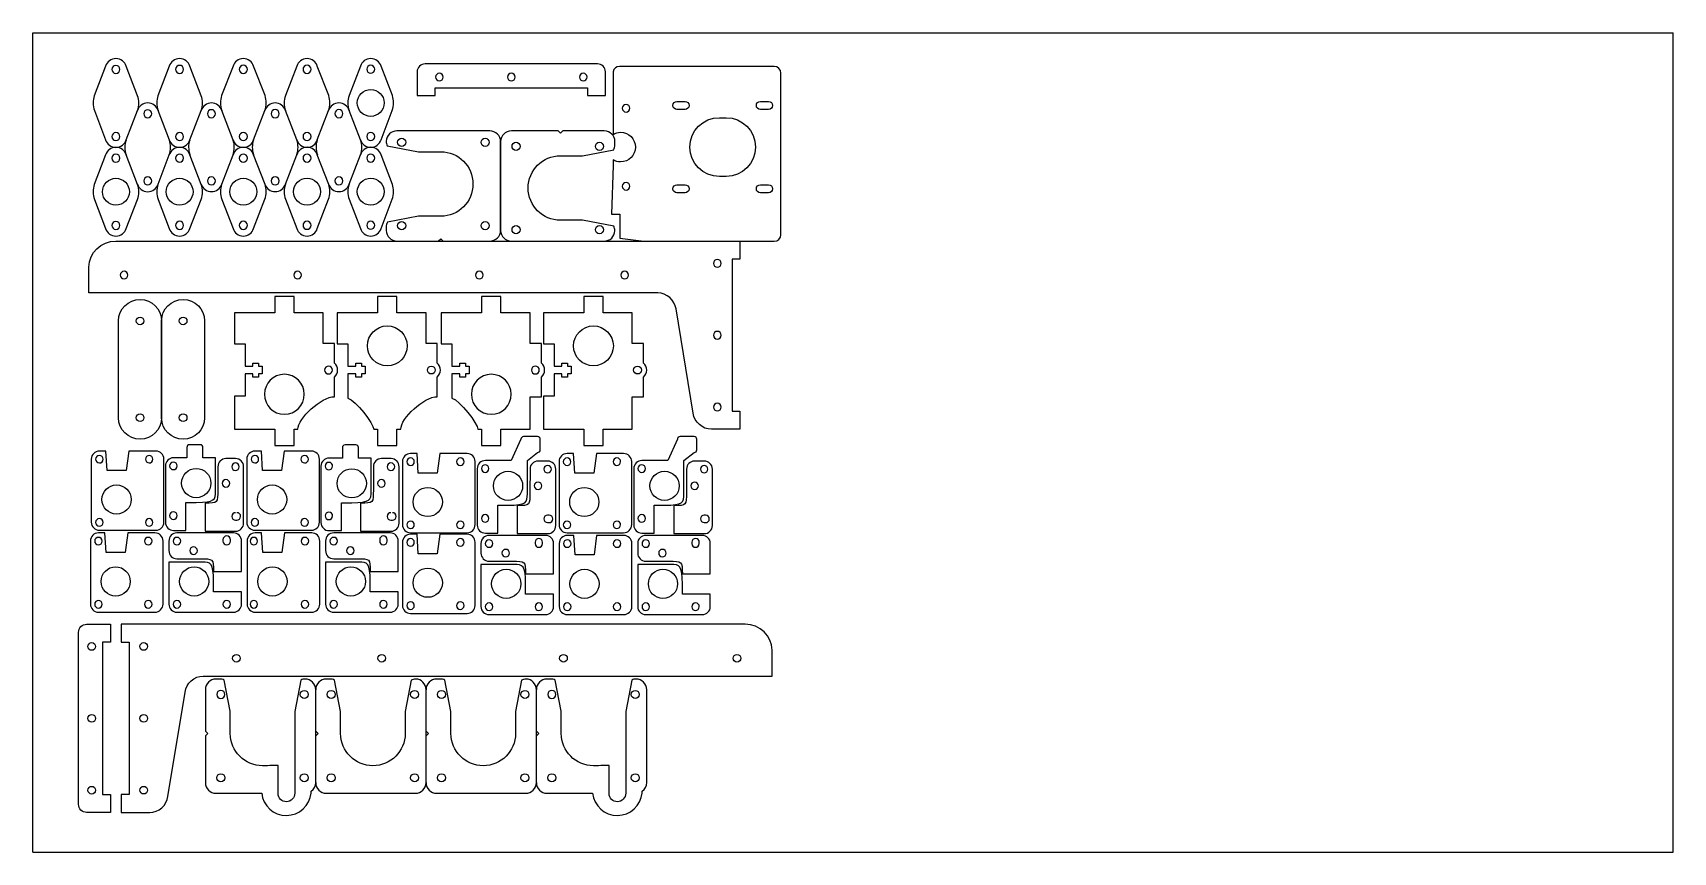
# Model space of a CAD drawing. Header units: millimetres. Extents: x 0 to 610, y -305 to 0.
import ezdxf

# ---------------------------------------------------------------- set-up
doc = ezdxf.new("R2010")
doc.units = ezdxf.units.MM
doc.layers.add('CUTS', color=1, linetype='Continuous', true_color=0xff0000)
doc.layers.add('laser bed referance', color=3, linetype='Continuous', lineweight=25, true_color=0x00ff00)

msp = doc.modelspace()

# ---------------------------------------------------------------- linework, layer by layer
at = {"layer": 'CUTS', "color": 1, "lineweight": 25, "true_color": 0xff0000}
for p, q in [((278.01, -75.12), (278.02, -14.98)), ((135.33, -77.49), (150.69, -77.49)), ((152.45, -77.49), (169.83, -77.49)), ((20, -220), (28.82, -220))]:
    msp.add_line(p, q, dxfattribs=at)
for points in [[(209.82, -11.57), (145.82, -11.57), (145.82, -11.57)], [(27.06, -12.43), (22.82, -23.41)], [(38.94, -23.41), (34.7, -12.43)], [(50.73, -12.41), (46.49, -23.4)], [(62.61, -23.4), (58.37, -12.42)], [(74.41, -12.4), (70.17, -23.39)], [(86.29, -23.39), (82.05, -12.41)], [(98.09, -12.39), (93.85, -23.38)], [(109.96, -23.38), (105.73, -12.4)], [(121.77, -12.38), (117.53, -23.37)], [(133.64, -23.37), (129.4, -12.39)], [(142.82, -14.57), (142.82, -23.39), (149.52, -23.39), (149.52, -20.44), (206.12, -20.44), (206.12, -23.39), (212.82, -23.39), (212.82, -14.57)], [(215.65, -15.15), (215.65, -37.8)], [(275.55, -12.51), (218.07, -12.51)], [(22.87, -28.97), (27.06, -39.82), (27.06, -39.82)], [(34.7, -39.81), (38.9, -28.95)], [(50.77, -39.9), (46.53, -28.92)], [(58.37, -39.8), (62.57, -28.93)], [(74.45, -39.89), (70.21, -28.91)], [(82.05, -39.79), (86.25, -28.92)], [(98.13, -39.88), (93.89, -28.9)], [(105.73, -39.78), (109.92, -28.91)], [(121.81, -39.87), (117.57, -28.89)], [(129.4, -39.76), (133.6, -28.9)], [(239.38, -25.53), (242.39, -25.53), (242.39, -25.53)], [(242.39, -28.53), (239.38, -28.53)], [(270.38, -25.53), (273.39, -25.53), (273.39, -25.53)], [(273.39, -28.53), (270.38, -28.53)], [(169.83, -36.49), (135.33, -36.49)], [(212.33, -36.49), (196.98, -36.49), (196.09, -37.37), (195.21, -36.49), (177.83, -36.49), (177.83, -36.49)], [(255.14, -31.58), (257.64, -31.58), (257.64, -31.58)], [(131.74, -42.01), (143.37, -44.24), (151.58, -44.24)], [(173.83, -73.49), (173.83, -40.49)], [(173.83, -40.49), (173.83, -73.49)], [(216.33, -41.74), (216.33, -40.49)], [(27.06, -45.45), (22.82, -56.43), (22.82, -56.43)], [(38.94, -56.43), (34.7, -45.45)], [(46.53, -56.3), (50.73, -45.43)], [(62.61, -56.42), (58.37, -45.44)], [(70.21, -56.29), (74.41, -45.42)], [(86.29, -56.41), (82.05, -45.43)], [(93.89, -56.28), (98.09, -45.41)], [(109.96, -56.4), (105.73, -45.42)], [(117.57, -56.27), (121.77, -45.4)], [(133.64, -56.39), (129.4, -45.41)], [(196.08, -45.74), (204.3, -45.74), (215.92, -43.51)], [(215.65, -47.25), (215.65, -49.4), (215.05, -67.48), (218.21, -67.48), (218.21, -76.39), (227.03, -77.49), (275.55, -77.49)], [(257.64, -53.48), (255.14, -53.48)], [(239.38, -56.53), (242.39, -56.53), (242.39, -56.53)], [(242.39, -59.53), (239.38, -59.53)], [(270.38, -56.53), (273.39, -56.53), (273.39, -56.53)], [(273.39, -59.53), (270.38, -59.53)], [(22.87, -61.99), (27.06, -72.84)], [(34.7, -72.83), (38.9, -61.97)], [(46.54, -61.98), (50.73, -72.82)], [(58.37, -72.82), (62.57, -61.96)], [(70.22, -61.97), (74.41, -72.81)], [(82.05, -72.81), (86.25, -61.95)], [(93.89, -61.95), (98.09, -72.8)], [(105.73, -72.8), (109.92, -61.94)], [(117.57, -61.94), (121.77, -72.79)], [(129.4, -72.79), (133.6, -61.92)], [(131.33, -72.23), (131.33, -73.49)], [(151.58, -68.24), (143.36, -68.24), (131.75, -70.47)], [(215.92, -71.97), (204.29, -69.73), (196.08, -69.74)], [(30.88, -77.49), (262.79, -77.49), (262.79, -84.19), (262.79, -84.19)], [(150.69, -77.49), (151.57, -76.6), (152.45, -77.49)], [(177.83, -77.49), (212.33, -77.49)], [(262.79, -84.19), (259.84, -84.19), (259.84, -140.79), (262.79, -140.79), (262.79, -147.49), (262.79, -147.49), (252.17, -147.49)], [(232.26, -96.77), (224.66, -96.77), (20.88, -96.77)], [(112.1, -122.88), (112.1, -115.56), (107.9, -115.56), (107.9, -104.17), (97.1, -104.17), (97.1, -98.07), (89.9, -98.07), (89.9, -104.17), (74.9, -104.17), (74.9, -115.76), (78.9, -115.76), (78.9, -124.06), (81.76, -124.06), (81.76, -122.86), (83.86, -122.86), (83.86, -124.06), (85.25, -124.06), (85.25, -126.87), (83.86, -126.87), (83.86, -128.06), (81.76, -128.06), (81.76, -126.87), (78.9, -126.87), (78.9, -135.16), (74.9, -135.16), (74.9, -147.46), (89.9, -147.46), (89.9, -153.56), (97.1, -153.56), (97.1, -147.46), (98.51, -147.46), (98.51, -147.47)], [(150.32, -122.88), (150.32, -115.56), (146.12, -115.56), (146.12, -104.16), (135.32, -104.16), (135.32, -98.06), (128.12, -98.06), (128.12, -104.16), (113.12, -104.16), (113.12, -115.76), (117.12, -115.76), (117.12, -124.06), (119.99, -124.06), (119.99, -122.86), (122.09, -122.86), (122.09, -124.06), (123.47, -124.06), (123.47, -126.87), (122.09, -126.87), (122.09, -128.06), (119.99, -128.06), (119.99, -126.87), (117.12, -126.87), (117.12, -135.93), (117.12, -135.93), (117.12, -135.93)], [(188.98, -122.88), (188.98, -115.56), (184.78, -115.56), (184.78, -104.17), (173.98, -104.17), (173.98, -98.07), (166.78, -98.07), (166.78, -104.17), (151.78, -104.17), (151.78, -115.76), (155.78, -115.76), (155.78, -124.06), (158.65, -124.06), (158.65, -122.86), (160.75, -122.86), (160.75, -124.06), (162.14, -124.06), (162.14, -126.87), (160.75, -126.87), (160.75, -128.06), (158.65, -128.06), (158.65, -126.87), (155.78, -126.87), (155.78, -135.93), (155.78, -135.93)], [(226.94, -122.88), (226.94, -115.56), (222.74, -115.56), (222.74, -104.17), (211.94, -104.17), (211.94, -98.07), (204.74, -98.07), (204.74, -104.17), (189.74, -104.17), (189.74, -115.76), (193.74, -115.76), (193.74, -124.06), (196.61, -124.06), (196.61, -122.86), (198.71, -122.86), (198.71, -124.06), (200.1, -124.06), (200.1, -126.87), (198.71, -126.87), (198.71, -128.06), (196.61, -128.06), (196.61, -126.87), (193.74, -126.87), (193.74, -135.16), (189.74, -135.16), (189.74, -147.46), (204.74, -147.46), (204.74, -153.56), (211.94, -153.56), (211.94, -147.46), (222.74, -147.46), (222.74, -135.36), (226.94, -135.36), (226.94, -128.05)], [(245.39, -141.54), (239.04, -102.72)], [(31.86, -143.17), (31.86, -107.17)], [(47.86, -143.17), (47.86, -107.17), (47.86, -107.17)], [(47.86, -107.17), (47.86, -143.17), (47.86, -143.17)], [(63.86, -107.17), (63.86, -143.17)], [(112.1, -135.36), (112.1, -128.05)], [(150.32, -135.36), (150.32, -128.05)], [(188.98, -135.36), (188.98, -128.05)], [(165.37, -147.47), (165.37, -147.46), (166.78, -147.46), (166.78, -153.56), (173.98, -153.56), (173.98, -147.46), (184.78, -147.46), (184.78, -135.36), (188.98, -135.36), (188.98, -135.36), (188.98, -135.36)], [(126.71, -147.47), (126.71, -147.46), (128.12, -147.46), (128.12, -153.56), (135.32, -153.56), (135.32, -147.46), (136.73, -147.46), (136.73, -147.47)], [(181.39, -151.22), (177.79, -159.12), (168.17, -159.12)], [(187.59, -150.22), (182.39, -150.22)], [(188.59, -155.11), (188.59, -151.22), (188.59, -151.22)], [(239.56, -151.22), (235.96, -159.12), (226.34, -159.12)], [(245.76, -150.22), (240.56, -150.22)], [(246.76, -155.11), (246.76, -151.22), (246.76, -151.22)], [(27.61, -162.83), (27.14, -155.58), (24.74, -155.58)], [(45.74, -155.58), (35.64, -155.58), (34.68, -162.83), (27.61, -162.83), (27.61, -162.83)], [(57.24, -154.22), (57.24, -158.1), (52.3, -158.1)], [(62.25, -153.22), (58.24, -153.22)], [(63.23, -158.1), (63.24, -158.1), (63.24, -154.22)], [(67.92, -170.5), (67.92, -158.1), (63.23, -158.1), (63.23, -158.1)], [(75.35, -158.4), (71.76, -158.4)], [(85.39, -162.83), (84.93, -155.58), (82.53, -155.58)], [(103.52, -155.58), (93.43, -155.58), (92.47, -162.83), (85.39, -162.83), (85.39, -162.83)], [(115.03, -154.32), (115.03, -158.19), (110.09, -158.19)], [(120.03, -153.32), (116.03, -153.32)], [(121.02, -158.19), (121.03, -158.19), (121.03, -154.32)], [(125.71, -170.59), (125.71, -158.19), (121.02, -158.19), (121.02, -158.19)], [(133.14, -158.4), (129.55, -158.4)], [(143.25, -163.75), (142.78, -156.5), (140.38, -156.5)], [(161.38, -156.5), (151.28, -156.5), (150.32, -163.75), (143.25, -163.75), (143.25, -163.75)], [(183.79, -171.52), (183.79, -159.12), (187.59, -156.12)], [(201.42, -163.75), (200.95, -156.5), (198.55, -156.5)], [(219.55, -156.5), (209.45, -156.5), (208.49, -163.75), (201.42, -163.75), (201.42, -163.75)], [(241.96, -171.52), (241.96, -159.12), (245.76, -156.12)], [(21.74, -158.58), (21.74, -182.05)], [(48.74, -182.05), (48.74, -158.58)], [(49.3, -161.1), (49.3, -182.1)], [(68.76, -161.4), (68.76, -169.98), (68.76, -169.98)], [(78.35, -182.39), (78.35, -161.4)], [(79.53, -158.58), (79.53, -182.05)], [(106.52, -182.05), (106.52, -158.58)], [(107.09, -161.19), (107.09, -182.19)], [(126.55, -161.4), (126.55, -169.98), (126.55, -169.98)], [(136.14, -182.39), (136.14, -161.4)], [(137.38, -159.5), (137.38, -182.96)], [(164.38, -182.96), (164.38, -159.5)], [(165.17, -162.12), (165.17, -183.12)], [(184.77, -162.31), (184.76, -170.89), (184.76, -170.89)], [(191.36, -159.31), (187.77, -159.31)], [(194.36, -183.31), (194.36, -162.31)], [(195.55, -159.5), (195.55, -182.96)], [(222.55, -182.96), (222.55, -159.5)], [(223.34, -162.12), (223.34, -183.12)], [(242.94, -162.31), (242.93, -170.89), (242.93, -170.89)], [(249.53, -159.31), (245.94, -159.31)], [(252.53, -183.31), (252.53, -162.31)], [(52.3, -185.1), (56.91, -185.1), (56.91, -174.69), (60.74, -174.69)], [(64.04, -175), (64.04, -185.39), (75.35, -185.39)], [(110.09, -185.19), (114.7, -185.19), (114.7, -174.78), (118.52, -174.78)], [(121.83, -175), (121.83, -185.39), (133.14, -185.39)], [(168.17, -186.12), (172.78, -186.12), (172.78, -175.71), (176.6, -175.71)], [(180.05, -175.91), (180.05, -186.3), (191.36, -186.3)], [(226.34, -186.12), (230.95, -186.12), (230.95, -175.71), (234.77, -175.71)], [(238.22, -175.91), (238.22, -186.3), (249.53, -186.3)], [(75.31, -181.3), (75.82, -181.3), (75.82, -181.3)], [(133.1, -181.3), (133.61, -181.3), (133.61, -181.3)], [(191.32, -182.21), (191.83, -182.21), (191.83, -182.21)], [(191.84, -179.41), (191.33, -179.41)], [(249.49, -182.21), (250, -182.21), (250, -182.21)], [(250.01, -179.41), (249.5, -179.41)], [(27.27, -193.29), (26.8, -186.04), (24.4, -186.04)], [(24.74, -185.05), (45.74, -185.05)], [(45.4, -186.04), (35.3, -186.04), (34.34, -193.29), (27.27, -193.29), (27.27, -193.29)], [(74.56, -186.04), (53.56, -186.04)], [(70.66, -188.56), (70.66, -189.07)], [(73.46, -189.08), (73.46, -188.57), (73.46, -188.57)], [(82.53, -185.05), (103.52, -185.05)], [(85.51, -193.29), (85.04, -186.04), (82.64, -186.04)], [(103.64, -186.04), (93.55, -186.04), (92.58, -193.29), (85.51, -193.29), (85.51, -193.29)], [(132.8, -186.04), (111.81, -186.04)], [(128.9, -188.56), (128.9, -189.07)], [(131.7, -189.08), (131.7, -188.57), (131.7, -188.57)], [(140.38, -185.96), (161.38, -185.96)], [(143.25, -193.78), (142.78, -186.53), (140.38, -186.53)], [(161.38, -186.53), (151.28, -186.53), (150.32, -193.78), (143.25, -193.78), (143.25, -193.78)], [(190.54, -186.95), (169.54, -186.95)], [(198.55, -185.96), (219.55, -185.96)], [(201.03, -186.95), (198.62, -186.95)], [(219.62, -186.95), (209.53, -186.95)], [(248.78, -186.95), (227.79, -186.95)], [(21.4, -189.04), (21.4, -212.51)], [(48.39, -212.51), (48.39, -189.04)], [(50.56, -189.04), (50.56, -192.63)], [(67.16, -200.35), (77.56, -200.35), (77.56, -189.04)], [(79.64, -189.04), (79.64, -212.51)], [(106.64, -212.51), (106.64, -189.04)], [(108.81, -189.04), (108.81, -192.63)], [(125.4, -200.35), (135.8, -200.35), (135.8, -189.04)], [(137.38, -189.53), (137.38, -213)], [(164.38, -213), (164.38, -189.53)], [(166.54, -189.95), (166.54, -193.54)], [(183.14, -201.26), (193.54, -201.26), (193.54, -189.95)], [(186.64, -189.47), (186.64, -189.98)], [(189.44, -189.99), (189.44, -189.48), (189.44, -189.48)], [(195.62, -189.95), (195.62, -213.42)], [(208.56, -194.2), (201.49, -194.2), (201.49, -194.2)], [(222.62, -213.42), (222.62, -189.95)], [(224.79, -189.95), (224.79, -193.54)], [(241.39, -201.26), (251.78, -201.26), (251.78, -189.95)], [(244.89, -189.47), (244.89, -189.98)], [(247.68, -189.99), (247.68, -189.48), (247.68, -189.48)], [(50.56, -196.89), (50.56, -212.51)], [(62.96, -196.89), (50.56, -196.89), (50.56, -196.89)], [(53.56, -195.63), (62.15, -195.63), (62.15, -195.63)], [(108.81, -196.89), (108.81, -212.51)], [(121.21, -196.89), (108.81, -196.89), (108.81, -196.89)], [(111.81, -195.63), (120.39, -195.63), (120.39, -195.63)], [(166.54, -197.8), (166.54, -213.42)], [(178.94, -197.8), (166.54, -197.8), (166.54, -197.8)], [(169.54, -196.54), (178.13, -196.55), (178.13, -196.55)], [(224.79, -197.8), (224.79, -213.42)], [(237.19, -197.8), (224.79, -197.8), (224.79, -197.8)], [(227.79, -196.54), (236.37, -196.55), (236.37, -196.55)], [(77.56, -212.51), (77.56, -207.9), (67.15, -207.9), (67.15, -204.08)], [(135.8, -212.51), (135.8, -207.9), (125.39, -207.9), (125.39, -204.08)], [(193.54, -213.42), (193.54, -208.81), (183.13, -208.81), (183.13, -204.99)], [(251.78, -213.42), (251.78, -208.81), (241.38, -208.81), (241.38, -204.99)], [(24.4, -215.51), (45.4, -215.51)], [(53.56, -215.51), (74.56, -215.51)], [(82.64, -215.51), (103.64, -215.51)], [(111.81, -215.51), (132.8, -215.51)], [(140.38, -216), (161.38, -216)], [(169.54, -216.42), (190.54, -216.42)], [(198.62, -216.42), (219.62, -216.42)], [(227.79, -216.42), (248.78, -216.42)], [(17, -287), (17, -223)], [(28.82, -220), (28.82, -226.7), (25.87, -226.7), (25.87, -283.3), (28.82, -283.3), (28.82, -290), (20, -290)], [(264.73, -220), (32.82, -220), (32.82, -226.7), (32.82, -226.7)], [(32.82, -226.7), (35.77, -226.7), (35.77, -283.3), (32.82, -283.3), (32.82, -290), (32.82, -290), (43.44, -290)], [(63.35, -239.28), (70.95, -239.28), (274.73, -239.28)], [(69.38, -240.37), (68.13, -240.37)], [(73.38, -260.62), (73.38, -252.38), (71.15, -240.79)], [(99.61, -240.79), (97.37, -252.41), (97.35, -282.87)], [(110.38, -240.37), (109.13, -240.37)], [(114.38, -260.62), (114.38, -252.4), (112.15, -240.78)], [(140.61, -240.78), (138.37, -252.41), (138.38, -260.62)], [(151.38, -240.37), (150.13, -240.37)], [(155.38, -260.62), (155.38, -252.4), (153.15, -240.78)], [(181.61, -240.78), (179.37, -252.41), (179.38, -260.62)], [(192.38, -240.37), (191.13, -240.37)], [(196.38, -260.62), (196.38, -252.38), (194.15, -240.79)], [(222.61, -240.79), (220.37, -252.41), (220.35, -282.87)], [(50.22, -284.05), (56.57, -245.23)], [(64.13, -244.37), (64.13, -259.72), (65.01, -260.61), (64.13, -261.49), (64.13, -278.87)], [(105.13, -278.87), (105.13, -244.37)], [(146.13, -278.87), (146.13, -244.37)], [(187.13, -278.87), (187.13, -244.37)], [(228.13, -278.87), (228.13, -244.37)], [(105.13, -259.72), (106.01, -260.61), (105.13, -261.49)], [(146.13, -259.72), (147.01, -260.61), (146.13, -261.49)], [(187.13, -259.72), (188.01, -260.61), (187.13, -261.49)], [(91.14, -282.94), (91.14, -272.56)], [(214.14, -282.94), (214.14, -272.56)], [(68.13, -282.87), (85.05, -282.87)], [(103.45, -282.78), (103.45, -282.13)], [(109.13, -282.87), (142.13, -282.87)], [(150.13, -282.87), (183.13, -282.87)], [(191.13, -282.87), (208.05, -282.87)], [(226.44, -282.78), (226.44, -282.13)]]:
    msp.add_lwpolyline(points, dxfattribs=at)
for points in [[(30.88, -9.62), (29.09, -9.62), (27.57, -10.8), (27.06, -12.43)], [(30.88, -12.12), (30.05, -12.12), (29.38, -12.79), (29.38, -13.62)], [(34.7, -12.43), (34.19, -10.8), (32.68, -9.62), (30.88, -9.62)], [(32.38, -13.62), (32.38, -12.79), (31.71, -12.12), (30.88, -12.12)], [(54.55, -9.61), (52.76, -9.61), (51.24, -10.79), (50.73, -12.41)], [(54.55, -12.11), (53.72, -12.11), (53.05, -12.78), (53.05, -13.61)], [(58.37, -12.42), (57.86, -10.79), (56.34, -9.61), (54.55, -9.61)], [(56.05, -13.61), (56.05, -12.78), (55.38, -12.11), (54.55, -12.11)], [(78.23, -9.6), (76.44, -9.6), (74.92, -10.78), (74.41, -12.4)], [(78.23, -12.1), (77.4, -12.1), (76.73, -12.77), (76.73, -13.6)], [(82.05, -12.41), (81.54, -10.78), (80.02, -9.6), (78.23, -9.6)], [(79.73, -13.6), (79.73, -12.77), (79.06, -12.1), (78.23, -12.1)], [(101.91, -9.59), (100.11, -9.59), (98.6, -10.77), (98.09, -12.39)], [(101.91, -12.09), (101.08, -12.09), (100.41, -12.76), (100.41, -13.59)], [(105.73, -12.4), (105.22, -10.77), (103.7, -9.59), (101.91, -9.59)], [(103.41, -13.59), (103.41, -12.76), (102.74, -12.09), (101.91, -12.09)], [(125.58, -9.58), (123.79, -9.58), (122.27, -10.76), (121.77, -12.38)], [(125.58, -12.08), (124.76, -12.08), (124.08, -12.75), (124.08, -13.58)], [(129.4, -12.39), (128.9, -10.76), (127.38, -9.58), (125.58, -9.58)], [(127.08, -13.58), (127.08, -12.75), (126.41, -12.08), (125.58, -12.08)], [(145.82, -11.57), (144.17, -11.57), (142.82, -12.91), (142.82, -14.57)], [(212.82, -14.57), (212.82, -12.92), (211.47, -11.57), (209.82, -11.57)], [(29.38, -13.62), (29.38, -14.45), (30.05, -15.12), (30.88, -15.12)], [(30.88, -15.12), (31.71, -15.12), (32.38, -14.45), (32.38, -13.62)], [(53.05, -13.61), (53.05, -14.44), (53.72, -15.11), (54.55, -15.11)], [(54.55, -15.11), (55.38, -15.11), (56.05, -14.44), (56.05, -13.61)], [(76.73, -13.6), (76.73, -14.43), (77.4, -15.1), (78.23, -15.1)], [(78.23, -15.1), (79.06, -15.1), (79.73, -14.43), (79.73, -13.6)], [(100.41, -13.59), (100.41, -14.41), (101.08, -15.09), (101.91, -15.09)], [(101.91, -15.09), (102.74, -15.09), (103.41, -14.42), (103.41, -13.59)], [(124.08, -13.58), (124.08, -14.4), (124.76, -15.08), (125.58, -15.08)], [(125.58, -15.08), (126.41, -15.08), (127.08, -14.4), (127.08, -13.58)], [(151.09, -15.06), (150.31, -15.06), (149.67, -15.7), (149.67, -16.48)], [(149.67, -16.48), (149.67, -17.27), (150.31, -17.91), (151.09, -17.91)], [(152.52, -16.48), (152.52, -15.7), (151.88, -15.06), (151.09, -15.06)], [(151.09, -17.91), (151.88, -17.91), (152.52, -17.27), (152.52, -16.48)], [(177.82, -15.06), (177.03, -15.06), (176.39, -15.7), (176.39, -16.48)], [(176.39, -16.48), (176.39, -17.27), (177.03, -17.91), (177.82, -17.91)], [(179.24, -16.48), (179.24, -15.7), (178.6, -15.06), (177.82, -15.06)], [(177.82, -17.91), (178.6, -17.91), (179.24, -17.27), (179.24, -16.48)], [(204.54, -15.06), (203.76, -15.06), (203.12, -15.7), (203.12, -16.48)], [(203.12, -16.48), (203.12, -17.27), (203.76, -17.91), (204.54, -17.91)], [(205.97, -16.48), (205.97, -15.7), (205.33, -15.06), (204.54, -15.06)], [(204.54, -17.91), (205.33, -17.91), (205.97, -17.27), (205.97, -16.48)], [(218.07, -12.51), (216.87, -12.51), (215.87, -13.37), (215.65, -14.51)], [(215.65, -14.51), (215.68, -14.66), (215.65, -14.82), (215.65, -15.15)], [(278.02, -14.98), (278.02, -13.61), (276.91, -12.51), (275.55, -12.51)], [(22.82, -23.41), (22.54, -24.26), (22.38, -25.17), (22.38, -26.12)], [(39.38, -26.12), (39.38, -25.17), (39.23, -24.26), (38.94, -23.41)], [(46.49, -23.4), (46.2, -24.25), (46.05, -25.16), (46.05, -26.11)], [(63.05, -26.11), (63.05, -25.16), (62.89, -24.25), (62.61, -23.4)], [(70.17, -23.39), (69.88, -24.24), (69.73, -25.15), (69.73, -26.1)], [(86.73, -26.1), (86.73, -25.15), (86.57, -24.24), (86.29, -23.39)], [(93.85, -23.38), (93.56, -24.23), (93.41, -25.14), (93.41, -26.09)], [(110.41, -26.09), (110.41, -25.14), (110.25, -24.23), (109.96, -23.38)], [(117.53, -23.37), (117.24, -24.22), (117.08, -25.13), (117.08, -26.08)], [(120.58, -26.08), (120.58, -23.31), (122.82, -21.08), (125.58, -21.08)], [(125.58, -21.08), (128.35, -21.08), (130.58, -23.31), (130.58, -26.08)], [(134.08, -26.08), (134.08, -25.13), (133.93, -24.22), (133.64, -23.37)], [(22.38, -26.12), (22.38, -27.12), (22.55, -28.08), (22.87, -28.97)], [(42.71, -26.11), (40.92, -26.11), (39.4, -27.29), (38.89, -28.91)], [(38.9, -28.95), (39.21, -28.06), (39.38, -27.11), (39.38, -26.12)], [(42.71, -28.61), (41.88, -28.61), (41.21, -29.28), (41.21, -30.11)], [(41.21, -30.11), (41.21, -30.94), (41.88, -31.61), (42.71, -31.61)], [(46.53, -28.92), (46.03, -27.29), (44.51, -26.11), (42.71, -26.11)], [(44.21, -30.11), (44.21, -29.28), (43.54, -28.61), (42.71, -28.61)], [(42.71, -31.61), (43.54, -31.61), (44.21, -30.94), (44.21, -30.11)], [(46.05, -26.11), (46.05, -27.11), (46.22, -28.06), (46.54, -28.95)], [(66.39, -26.1), (64.6, -26.1), (63.08, -27.28), (62.57, -28.9)], [(62.57, -28.93), (62.88, -28.05), (63.05, -27.1), (63.05, -26.11)], [(66.39, -28.6), (65.56, -28.6), (64.89, -29.27), (64.89, -30.1)], [(64.89, -30.1), (64.89, -30.93), (65.56, -31.6), (66.39, -31.6)], [(70.21, -28.91), (69.7, -27.28), (68.19, -26.1), (66.39, -26.1)], [(67.89, -30.1), (67.89, -29.27), (67.22, -28.6), (66.39, -28.6)], [(66.39, -31.6), (67.22, -31.6), (67.89, -30.93), (67.89, -30.1)], [(69.73, -26.1), (69.73, -27.09), (69.9, -28.05), (70.22, -28.94)], [(90.07, -26.09), (88.28, -26.09), (86.76, -27.27), (86.25, -28.89)], [(86.25, -28.92), (86.56, -28.04), (86.73, -27.09), (86.73, -26.1)], [(90.07, -28.59), (89.24, -28.59), (88.57, -29.26), (88.57, -30.09)], [(88.57, -30.09), (88.57, -30.92), (89.24, -31.59), (90.07, -31.59)], [(93.89, -28.9), (93.38, -27.27), (91.86, -26.09), (90.07, -26.09)], [(91.57, -30.09), (91.57, -29.26), (90.9, -28.59), (90.07, -28.59)], [(90.07, -31.59), (90.9, -31.59), (91.57, -30.92), (91.57, -30.09)], [(93.41, -26.09), (93.41, -27.08), (93.58, -28.04), (93.89, -28.93)], [(109.92, -28.91), (110.24, -28.03), (110.41, -27.08), (110.41, -26.09)], [(113.75, -26.08), (111.96, -26.08), (110.44, -27.26), (109.93, -28.88)], [(113.75, -28.58), (112.92, -28.58), (112.25, -29.25), (112.25, -30.08)], [(112.25, -30.08), (112.25, -30.91), (112.92, -31.58), (113.75, -31.58)], [(117.57, -28.89), (117.06, -27.26), (115.54, -26.08), (113.75, -26.08)], [(115.25, -30.08), (115.25, -29.25), (114.58, -28.58), (113.75, -28.58)], [(113.75, -31.58), (114.58, -31.58), (115.25, -30.91), (115.25, -30.08)], [(117.08, -26.08), (117.08, -27.07), (117.26, -28.03), (117.57, -28.92)], [(125.58, -31.08), (122.82, -31.08), (120.58, -28.84), (120.58, -26.08)], [(130.58, -26.08), (130.58, -28.84), (128.35, -31.08), (125.58, -31.08)], [(133.6, -28.9), (133.92, -28.02), (134.08, -27.07), (134.08, -26.08)], [(220.47, -26.64), (219.68, -26.64), (219.04, -27.28), (219.04, -28.07)], [(219.04, -28.07), (219.04, -28.86), (219.68, -29.49), (220.47, -29.49)], [(221.89, -28.07), (221.89, -27.28), (221.25, -26.64), (220.47, -26.64)], [(220.47, -29.49), (221.25, -29.49), (221.89, -28.86), (221.89, -28.07)], [(237.88, -27.03), (237.88, -26.2), (238.55, -25.53), (239.38, -25.53)], [(239.38, -28.53), (238.55, -28.53), (237.88, -27.85), (237.88, -27.03)], [(242.39, -25.53), (243.22, -25.53), (243.89, -26.2), (243.89, -27.03)], [(243.89, -27.03), (243.89, -27.85), (243.22, -28.53), (242.39, -28.53)], [(268.88, -27.03), (268.88, -26.2), (269.55, -25.53), (270.38, -25.53)], [(270.38, -28.53), (269.55, -28.53), (268.88, -27.85), (268.88, -27.03)], [(273.39, -25.53), (274.22, -25.53), (274.89, -26.2), (274.89, -27.03)], [(274.89, -27.03), (274.89, -27.85), (274.22, -28.53), (273.39, -28.53)], [(135.33, -36.49), (133.17, -36.49), (131.41, -38.21), (131.34, -40.36)], [(173.83, -40.49), (173.83, -38.28), (172.04, -36.49), (169.83, -36.49)], [(177.83, -36.49), (175.62, -36.49), (173.83, -38.28), (173.83, -40.49)], [(216.33, -40.49), (216.33, -38.28), (214.54, -36.49), (212.33, -36.49)], [(244.19, -42.53), (244.19, -36.48), (249.09, -31.58), (255.14, -31.58)], [(257.64, -31.58), (263.69, -31.58), (268.59, -36.48), (268.59, -42.53)], [(27.06, -39.82), (27.57, -41.44), (29.09, -42.62), (30.88, -42.62)], [(30.88, -42.64), (29.09, -42.64), (27.57, -43.82), (27.06, -45.45)], [(30.88, -37.12), (30.05, -37.12), (29.38, -37.79), (29.38, -38.62)], [(29.38, -38.62), (29.38, -39.45), (30.05, -40.12), (30.88, -40.12)], [(32.38, -38.62), (32.38, -37.79), (31.71, -37.12), (30.88, -37.12)], [(30.88, -40.12), (31.71, -40.12), (32.38, -39.45), (32.38, -38.62)], [(30.88, -42.62), (32.68, -42.62), (34.19, -41.44), (34.7, -39.81)], [(34.7, -45.45), (34.19, -43.82), (32.68, -42.64), (30.88, -42.64)], [(34.65, -39.9), (34.37, -40.75), (34.21, -41.66), (34.21, -42.61)], [(34.21, -42.61), (34.21, -43.61), (34.38, -44.56), (34.7, -45.45)], [(50.73, -39.8), (51.24, -41.43), (52.76, -42.61), (54.55, -42.61)], [(50.73, -45.43), (51.04, -44.55), (51.21, -43.6), (51.21, -42.61)], [(54.55, -42.63), (52.76, -42.63), (51.24, -43.81), (50.73, -45.43)], [(51.21, -42.61), (51.21, -41.66), (51.06, -40.75), (50.77, -39.9)], [(54.55, -37.11), (53.72, -37.11), (53.05, -37.78), (53.05, -38.61)], [(53.05, -38.61), (53.05, -39.44), (53.72, -40.11), (54.55, -40.11)], [(56.05, -38.61), (56.05, -37.78), (55.38, -37.11), (54.55, -37.11)], [(54.55, -40.11), (55.38, -40.11), (56.05, -39.44), (56.05, -38.61)], [(54.55, -42.61), (56.34, -42.61), (57.86, -41.43), (58.37, -39.8)], [(58.37, -45.44), (57.86, -43.81), (56.34, -42.63), (54.55, -42.63)], [(58.33, -39.89), (58.05, -40.74), (57.89, -41.65), (57.89, -42.6)], [(57.89, -42.6), (57.89, -43.6), (58.06, -44.55), (58.38, -45.44)], [(74.41, -39.79), (74.92, -41.42), (76.44, -42.6), (78.23, -42.6)], [(74.41, -45.42), (74.72, -44.54), (74.89, -43.59), (74.89, -42.6)], [(78.23, -42.62), (76.44, -42.62), (74.92, -43.8), (74.41, -45.42)], [(74.89, -42.6), (74.89, -41.65), (74.74, -40.74), (74.45, -39.89)], [(78.23, -37.1), (77.4, -37.1), (76.73, -37.77), (76.73, -38.6)], [(76.73, -38.6), (76.73, -39.43), (77.4, -40.1), (78.23, -40.1)], [(79.73, -38.6), (79.73, -37.77), (79.06, -37.1), (78.23, -37.1)], [(78.23, -40.1), (79.06, -40.1), (79.73, -39.43), (79.73, -38.6)], [(78.23, -42.6), (80.02, -42.6), (81.54, -41.42), (82.05, -39.79)], [(82.05, -45.43), (81.54, -43.8), (80.02, -42.62), (78.23, -42.62)], [(82.01, -39.88), (81.72, -40.73), (81.57, -41.64), (81.57, -42.59)], [(81.57, -42.59), (81.57, -43.59), (81.74, -44.54), (82.06, -45.43)], [(98.09, -39.78), (98.6, -41.41), (100.11, -42.59), (101.91, -42.59)], [(98.09, -45.41), (98.4, -44.53), (98.57, -43.58), (98.57, -42.59)], [(101.91, -42.61), (100.11, -42.61), (98.6, -43.79), (98.09, -45.41)], [(98.57, -42.59), (98.57, -41.64), (98.41, -40.73), (98.13, -39.88)], [(101.91, -37.09), (101.08, -37.09), (100.41, -37.76), (100.41, -38.59)], [(100.41, -38.59), (100.41, -39.41), (101.08, -40.09), (101.91, -40.09)], [(103.41, -38.59), (103.41, -37.76), (102.74, -37.09), (101.91, -37.09)], [(101.91, -40.09), (102.74, -40.09), (103.41, -39.41), (103.41, -38.59)], [(101.91, -42.59), (103.7, -42.59), (105.22, -41.4), (105.73, -39.78)], [(105.73, -45.42), (105.22, -43.79), (103.7, -42.61), (101.91, -42.61)], [(105.69, -39.87), (105.4, -40.72), (105.25, -41.63), (105.25, -42.58)], [(105.25, -42.58), (105.25, -43.57), (105.42, -44.53), (105.74, -45.42)], [(121.77, -39.77), (122.27, -41.4), (123.79, -42.58), (125.58, -42.58)], [(121.77, -45.4), (122.08, -44.52), (122.25, -43.57), (122.25, -42.58)], [(125.58, -42.6), (123.79, -42.6), (122.27, -43.78), (121.77, -45.4)], [(122.25, -42.58), (122.25, -41.63), (122.09, -40.72), (121.81, -39.87)], [(125.58, -37.08), (124.76, -37.08), (124.08, -37.75), (124.08, -38.58)], [(124.08, -38.58), (124.08, -39.4), (124.76, -40.08), (125.58, -40.08)], [(127.08, -38.58), (127.08, -37.75), (126.41, -37.08), (125.58, -37.08)], [(125.58, -40.08), (126.41, -40.08), (127.08, -39.4), (127.08, -38.58)], [(125.58, -42.58), (127.38, -42.58), (128.9, -41.39), (129.4, -39.76)], [(129.4, -45.41), (128.9, -43.78), (127.38, -42.6), (125.58, -42.6)], [(131.34, -40.36), (131.36, -40.95), (131.5, -41.51), (131.74, -42.01)], [(135.58, -40.74), (135.58, -39.91), (136.25, -39.24), (137.08, -39.24)], [(137.08, -42.24), (136.25, -42.24), (135.58, -41.57), (135.58, -40.74)], [(137.08, -39.24), (137.91, -39.24), (138.58, -39.91), (138.58, -40.74)], [(138.58, -40.74), (138.58, -41.57), (137.91, -42.24), (137.08, -42.24)], [(166.58, -40.74), (166.58, -39.91), (167.25, -39.24), (168.08, -39.24)], [(168.08, -42.24), (167.25, -42.24), (166.58, -41.57), (166.58, -40.74)], [(168.08, -39.24), (168.91, -39.24), (169.58, -39.91), (169.58, -40.74)], [(169.58, -40.74), (169.58, -41.57), (168.91, -42.24), (168.08, -42.24)], [(178.08, -42.24), (178.08, -41.41), (178.75, -40.74), (179.58, -40.74)], [(179.58, -43.74), (178.75, -43.74), (178.08, -43.07), (178.08, -42.24)], [(179.58, -40.74), (180.41, -40.74), (181.08, -41.41), (181.08, -42.24)], [(181.08, -42.24), (181.08, -43.07), (180.41, -43.74), (179.58, -43.74)], [(209.08, -42.24), (209.08, -41.41), (209.75, -40.74), (210.58, -40.74)], [(210.58, -43.74), (209.75, -43.74), (209.08, -43.07), (209.08, -42.24)], [(210.58, -40.74), (211.41, -40.74), (212.08, -41.41), (212.08, -42.24)], [(212.08, -42.24), (212.08, -43.07), (211.41, -43.74), (210.58, -43.74)], [(215.65, -37.8), (216.47, -37.31), (217.43, -37.03), (218.46, -37.03)], [(215.92, -43.51), (216.18, -42.98), (216.33, -42.38), (216.33, -41.74)], [(218.46, -37.03), (221.49, -37.03), (223.96, -39.49), (223.96, -42.53)], [(223.96, -42.53), (223.96, -45.56), (221.49, -48.03), (218.46, -48.03)], [(255.14, -53.48), (249.09, -53.48), (244.19, -48.57), (244.19, -42.53)], [(268.59, -42.53), (268.59, -48.57), (263.68, -53.48), (257.64, -53.48)], [(30.88, -45.14), (30.05, -45.14), (29.38, -45.82), (29.38, -46.64)], [(29.38, -46.64), (29.38, -47.47), (30.05, -48.14), (30.88, -48.14)], [(32.38, -46.64), (32.38, -45.82), (31.71, -45.14), (30.88, -45.14)], [(30.88, -48.14), (31.71, -48.14), (32.38, -47.47), (32.38, -46.64)], [(54.55, -45.13), (53.72, -45.13), (53.05, -45.8), (53.05, -46.63)], [(53.05, -46.63), (53.05, -47.46), (53.72, -48.13), (54.55, -48.13)], [(56.05, -46.63), (56.05, -45.8), (55.38, -45.13), (54.55, -45.13)], [(54.55, -48.13), (55.38, -48.13), (56.05, -47.46), (56.05, -46.63)], [(78.23, -45.12), (77.4, -45.12), (76.73, -45.79), (76.73, -46.62)], [(76.73, -46.62), (76.73, -47.45), (77.4, -48.12), (78.23, -48.12)], [(79.73, -46.62), (79.73, -45.79), (79.06, -45.12), (78.23, -45.12)], [(78.23, -48.12), (79.06, -48.12), (79.73, -47.45), (79.73, -46.62)], [(101.91, -45.11), (101.08, -45.11), (100.41, -45.78), (100.41, -46.61)], [(100.41, -46.61), (100.41, -47.44), (101.08, -48.11), (101.91, -48.11)], [(103.41, -46.61), (103.41, -45.78), (102.74, -45.11), (101.91, -45.11)], [(101.91, -48.11), (102.74, -48.11), (103.41, -47.44), (103.41, -46.61)], [(125.58, -45.1), (124.76, -45.1), (124.08, -45.77), (124.08, -46.6)], [(124.08, -46.6), (124.08, -47.43), (124.76, -48.1), (125.58, -48.1)], [(127.08, -46.6), (127.08, -45.77), (126.41, -45.1), (125.58, -45.1)], [(125.58, -48.1), (126.41, -48.1), (127.08, -47.43), (127.08, -46.6)], [(151.58, -44.24), (158.21, -44.24), (163.58, -49.61), (163.58, -56.24)], [(184.08, -57.74), (184.08, -51.11), (189.46, -45.74), (196.08, -45.74)], [(218.46, -48.03), (217.43, -48.03), (216.47, -47.74), (215.65, -47.25)], [(25.88, -59.14), (25.88, -56.38), (28.12, -54.14), (30.88, -54.14)], [(30.88, -54.14), (33.64, -54.14), (35.88, -56.38), (35.88, -59.14)], [(42.71, -53.61), (41.88, -53.61), (41.21, -54.28), (41.21, -55.11)], [(44.21, -55.11), (44.21, -54.28), (43.54, -53.61), (42.71, -53.61)], [(49.55, -59.13), (49.55, -56.37), (51.79, -54.13), (54.55, -54.13)], [(54.55, -54.13), (57.31, -54.13), (59.55, -56.37), (59.55, -59.13)], [(66.39, -53.6), (65.56, -53.6), (64.89, -54.27), (64.89, -55.1)], [(67.89, -55.1), (67.89, -54.27), (67.22, -53.6), (66.39, -53.6)], [(73.23, -59.12), (73.23, -56.36), (75.47, -54.12), (78.23, -54.12)], [(78.23, -54.12), (80.99, -54.12), (83.23, -56.36), (83.23, -59.12)], [(90.07, -53.59), (89.24, -53.59), (88.57, -54.26), (88.57, -55.09)], [(91.57, -55.09), (91.57, -54.26), (90.9, -53.59), (90.07, -53.59)], [(96.91, -59.11), (96.91, -56.35), (99.14, -54.11), (101.91, -54.11)], [(101.91, -54.11), (104.67, -54.11), (106.91, -56.35), (106.91, -59.11)], [(113.75, -53.58), (112.92, -53.58), (112.25, -54.25), (112.25, -55.08)], [(115.25, -55.08), (115.25, -54.25), (114.58, -53.58), (113.75, -53.58)], [(120.58, -59.1), (120.58, -56.34), (122.82, -54.1), (125.58, -54.1)], [(125.58, -54.1), (128.35, -54.1), (130.58, -56.34), (130.58, -59.1)], [(22.82, -56.43), (22.54, -57.28), (22.38, -58.2), (22.38, -59.14)], [(22.38, -59.14), (22.38, -60.14), (22.55, -61.1), (22.87, -61.99)], [(30.88, -64.14), (28.12, -64.14), (25.88, -61.91), (25.88, -59.14)], [(35.88, -59.14), (35.88, -61.91), (33.64, -64.14), (30.88, -64.14)], [(38.89, -56.3), (39.4, -57.93), (40.92, -59.11), (42.71, -59.11)], [(38.9, -61.97), (39.21, -61.09), (39.38, -60.13), (39.38, -59.14)], [(39.38, -59.14), (39.38, -58.2), (39.23, -57.28), (38.94, -56.43)], [(41.21, -55.11), (41.21, -55.94), (41.88, -56.61), (42.71, -56.61)], [(42.71, -56.61), (43.54, -56.61), (44.21, -55.94), (44.21, -55.11)], [(42.71, -59.11), (44.51, -59.11), (46.03, -57.93), (46.53, -56.3)], [(46.49, -56.42), (46.2, -57.27), (46.05, -58.18), (46.05, -59.13)], [(46.05, -59.13), (46.05, -60.13), (46.22, -61.09), (46.54, -61.98)], [(54.55, -64.13), (51.79, -64.13), (49.55, -61.89), (49.55, -59.13)], [(59.55, -59.13), (59.55, -61.89), (57.31, -64.13), (54.55, -64.13)], [(62.57, -56.29), (63.08, -57.92), (64.6, -59.1), (66.39, -59.1)], [(62.57, -61.96), (62.88, -61.07), (63.05, -60.12), (63.05, -59.13)], [(63.05, -59.13), (63.05, -58.18), (62.89, -57.27), (62.61, -56.42)], [(64.89, -55.1), (64.89, -55.93), (65.56, -56.6), (66.39, -56.6)], [(66.39, -56.6), (67.22, -56.6), (67.89, -55.93), (67.89, -55.1)], [(66.39, -59.1), (68.19, -59.1), (69.7, -57.92), (70.21, -56.29)], [(70.17, -56.41), (69.88, -57.26), (69.73, -58.17), (69.73, -59.12)], [(69.73, -59.12), (69.73, -60.12), (69.9, -61.08), (70.22, -61.97)], [(78.23, -64.12), (75.47, -64.12), (73.23, -61.88), (73.23, -59.12)], [(83.23, -59.12), (83.23, -61.88), (80.99, -64.12), (78.23, -64.12)], [(86.25, -56.28), (86.76, -57.91), (88.28, -59.09), (90.07, -59.09)], [(86.25, -61.95), (86.56, -61.06), (86.73, -60.11), (86.73, -59.12)], [(86.73, -59.12), (86.73, -58.17), (86.57, -57.26), (86.29, -56.41)], [(88.57, -55.09), (88.57, -55.92), (89.24, -56.59), (90.07, -56.59)], [(90.07, -56.59), (90.9, -56.59), (91.57, -55.92), (91.57, -55.09)], [(90.07, -59.09), (91.86, -59.09), (93.38, -57.9), (93.89, -56.28)], [(93.85, -56.4), (93.56, -57.25), (93.41, -58.16), (93.41, -59.11)], [(93.41, -59.11), (93.41, -60.11), (93.58, -61.06), (93.89, -61.95)], [(101.91, -64.11), (99.14, -64.11), (96.91, -61.87), (96.91, -59.11)], [(106.91, -59.11), (106.91, -61.87), (104.67, -64.11), (101.91, -64.11)], [(109.92, -61.94), (110.24, -61.05), (110.41, -60.1), (110.41, -59.11)], [(109.93, -56.27), (110.44, -57.9), (111.96, -59.08), (113.75, -59.08)], [(110.41, -59.11), (110.41, -58.16), (110.25, -57.25), (109.96, -56.4)], [(112.25, -55.08), (112.25, -55.9), (112.92, -56.58), (113.75, -56.58)], [(113.75, -56.58), (114.58, -56.58), (115.25, -55.9), (115.25, -55.08)], [(113.75, -59.08), (115.54, -59.08), (117.06, -57.89), (117.57, -56.27)], [(117.53, -56.39), (117.24, -57.24), (117.08, -58.15), (117.08, -59.1)], [(117.08, -59.1), (117.08, -60.1), (117.26, -61.05), (117.57, -61.94)], [(125.58, -64.1), (122.82, -64.1), (120.58, -61.86), (120.58, -59.1)], [(130.58, -59.1), (130.58, -61.86), (128.35, -64.1), (125.58, -64.1)], [(133.6, -61.92), (133.91, -61.04), (134.08, -60.09), (134.08, -59.1)], [(134.08, -59.1), (134.08, -58.15), (133.93, -57.24), (133.64, -56.39)], [(163.58, -56.24), (163.58, -62.87), (158.21, -68.24), (151.58, -68.24)], [(196.08, -69.74), (189.46, -69.74), (184.08, -64.36), (184.08, -57.74)], [(220.47, -55.65), (219.68, -55.65), (219.04, -56.28), (219.04, -57.07)], [(219.04, -57.07), (219.04, -57.86), (219.68, -58.49), (220.47, -58.49)], [(221.89, -57.07), (221.89, -56.28), (221.25, -55.65), (220.47, -55.65)], [(220.47, -58.49), (221.25, -58.49), (221.89, -57.86), (221.89, -57.07)], [(237.88, -58.03), (237.88, -57.2), (238.55, -56.53), (239.38, -56.53)], [(239.38, -59.53), (238.55, -59.53), (237.88, -58.85), (237.88, -58.03)], [(242.39, -56.53), (243.22, -56.53), (243.89, -57.2), (243.89, -58.03)], [(243.89, -58.03), (243.89, -58.85), (243.22, -59.53), (242.39, -59.53)], [(268.88, -58.03), (268.88, -57.2), (269.55, -56.53), (270.38, -56.53)], [(270.38, -59.53), (269.55, -59.53), (268.88, -58.85), (268.88, -58.03)], [(273.39, -56.53), (274.22, -56.53), (274.89, -57.2), (274.89, -58.03)], [(274.89, -58.03), (274.89, -58.85), (274.22, -59.53), (273.39, -59.53)], [(27.06, -72.84), (27.57, -74.47), (29.09, -75.64), (30.88, -75.64)], [(30.88, -70.14), (30.05, -70.14), (29.38, -70.82), (29.38, -71.64)], [(29.38, -71.64), (29.38, -72.47), (30.05, -73.14), (30.88, -73.14)], [(32.38, -71.64), (32.38, -70.82), (31.71, -70.14), (30.88, -70.14)], [(30.88, -73.14), (31.71, -73.14), (32.38, -72.47), (32.38, -71.64)], [(30.88, -75.64), (32.68, -75.64), (34.19, -74.46), (34.7, -72.83)], [(50.73, -72.82), (51.24, -74.45), (52.76, -75.63), (54.55, -75.63)], [(54.55, -70.13), (53.72, -70.13), (53.05, -70.8), (53.05, -71.63)], [(53.05, -71.63), (53.05, -72.46), (53.72, -73.13), (54.55, -73.13)], [(56.05, -71.63), (56.05, -70.8), (55.38, -70.13), (54.55, -70.13)], [(54.55, -73.13), (55.38, -73.13), (56.05, -72.46), (56.05, -71.63)], [(54.55, -75.63), (56.34, -75.63), (57.86, -74.45), (58.37, -72.82)], [(74.41, -72.81), (74.92, -74.44), (76.44, -75.62), (78.23, -75.62)], [(78.23, -70.12), (77.4, -70.12), (76.73, -70.79), (76.73, -71.62)], [(76.73, -71.62), (76.73, -72.45), (77.4, -73.12), (78.23, -73.12)], [(79.73, -71.62), (79.73, -70.79), (79.06, -70.12), (78.23, -70.12)], [(78.23, -73.12), (79.06, -73.12), (79.73, -72.45), (79.73, -71.62)], [(78.23, -75.62), (80.02, -75.62), (81.54, -74.44), (82.05, -72.81)], [(98.09, -72.8), (98.6, -74.43), (100.11, -75.61), (101.91, -75.61)], [(101.91, -70.11), (101.08, -70.11), (100.41, -70.78), (100.41, -71.61)], [(100.41, -71.61), (100.41, -72.44), (101.08, -73.11), (101.91, -73.11)], [(103.41, -71.61), (103.41, -70.78), (102.74, -70.11), (101.91, -70.11)], [(101.91, -73.11), (102.74, -73.11), (103.41, -72.44), (103.41, -71.61)], [(101.91, -75.61), (103.7, -75.61), (105.22, -74.43), (105.73, -72.8)], [(121.77, -72.79), (122.27, -74.42), (123.79, -75.6), (125.58, -75.6)], [(125.58, -70.1), (124.76, -70.1), (124.08, -70.77), (124.08, -71.6)], [(124.08, -71.6), (124.08, -72.43), (124.76, -73.1), (125.58, -73.1)], [(127.08, -71.6), (127.08, -70.77), (126.41, -70.1), (125.58, -70.1)], [(125.58, -73.1), (126.41, -73.1), (127.08, -72.43), (127.08, -71.6)], [(125.58, -75.6), (127.38, -75.6), (128.9, -74.42), (129.4, -72.79)], [(131.75, -70.47), (131.48, -71), (131.33, -71.6), (131.33, -72.23)], [(135.58, -71.74), (135.58, -70.91), (136.25, -70.24), (137.08, -70.24)], [(137.08, -73.24), (136.25, -73.24), (135.58, -72.57), (135.58, -71.74)], [(137.08, -70.24), (137.91, -70.24), (138.58, -70.91), (138.58, -71.74)], [(138.58, -71.74), (138.58, -72.57), (137.91, -73.24), (137.08, -73.24)], [(166.58, -71.74), (166.58, -70.91), (167.25, -70.24), (168.08, -70.24)], [(168.08, -73.24), (167.25, -73.24), (166.58, -72.57), (166.58, -71.74)], [(168.08, -70.24), (168.91, -70.24), (169.58, -70.91), (169.58, -71.74)], [(169.58, -71.74), (169.58, -72.57), (168.91, -73.24), (168.08, -73.24)], [(178.08, -73.24), (178.08, -72.41), (178.75, -71.74), (179.58, -71.74)], [(179.58, -71.74), (180.41, -71.74), (181.08, -72.41), (181.08, -73.24)], [(209.08, -73.24), (209.08, -72.41), (209.75, -71.74), (210.58, -71.74)], [(210.58, -71.74), (211.41, -71.74), (212.08, -72.41), (212.08, -73.24)], [(216.33, -73.62), (216.31, -73.03), (216.17, -72.47), (215.92, -71.97)], [(20.88, -87.13), (20.88, -81.83), (25.38, -77.49), (30.88, -77.49)], [(131.33, -73.49), (131.33, -75.7), (133.12, -77.49), (135.33, -77.49)], [(169.83, -77.49), (172.04, -77.49), (173.83, -75.7), (173.83, -73.49)], [(173.83, -73.49), (173.83, -75.7), (175.62, -77.49), (177.83, -77.49)], [(179.58, -74.74), (178.75, -74.74), (178.08, -74.07), (178.08, -73.24)], [(181.08, -73.24), (181.08, -74.07), (180.41, -74.74), (179.58, -74.74)], [(210.58, -74.74), (209.75, -74.74), (209.08, -74.07), (209.08, -73.24)], [(212.08, -73.24), (212.08, -74.07), (211.41, -74.74), (210.58, -74.74)], [(212.33, -77.49), (214.5, -77.49), (216.26, -75.77), (216.33, -73.62)], [(275.55, -77.49), (276.91, -77.59), (278.01, -76.48), (278.01, -75.12)], [(254.38, -84.34), (253.59, -84.34), (252.95, -84.98), (252.95, -85.76)], [(255.8, -85.76), (255.8, -84.98), (255.17, -84.34), (254.38, -84.34)], [(20.88, -96.77), (20.88, -96.77), (20.88, -92.43), (20.88, -87.13)], [(33.93, -88.7), (33.14, -88.7), (32.5, -89.34), (32.5, -90.13)], [(32.5, -90.13), (32.5, -90.91), (33.14, -91.55), (33.93, -91.55)], [(35.35, -90.13), (35.35, -89.34), (34.71, -88.7), (33.93, -88.7)], [(33.93, -91.55), (34.71, -91.55), (35.35, -90.91), (35.35, -90.13)], [(98.4, -88.7), (97.61, -88.7), (96.97, -89.34), (96.97, -90.13)], [(96.97, -90.13), (96.97, -90.91), (97.61, -91.55), (98.4, -91.55)], [(99.82, -90.13), (99.82, -89.34), (99.19, -88.7), (98.4, -88.7)], [(98.4, -91.55), (99.19, -91.55), (99.82, -90.91), (99.82, -90.13)], [(165.93, -88.7), (165.15, -88.7), (164.51, -89.34), (164.51, -90.13)], [(164.51, -90.13), (164.51, -90.91), (165.15, -91.55), (165.93, -91.55)], [(167.36, -90.13), (167.36, -89.34), (166.72, -88.7), (165.93, -88.7)], [(165.93, -91.55), (166.72, -91.55), (167.36, -90.91), (167.36, -90.13)], [(219.94, -88.7), (219.15, -88.7), (218.52, -89.34), (218.52, -90.13)], [(218.52, -90.13), (218.52, -90.91), (219.15, -91.55), (219.94, -91.55)], [(221.37, -90.13), (221.37, -89.34), (220.73, -88.7), (219.94, -88.7)], [(219.94, -91.55), (220.73, -91.55), (221.37, -90.91), (221.37, -90.13)], [(252.95, -85.76), (252.95, -86.55), (253.59, -87.19), (254.38, -87.19)], [(254.38, -87.19), (255.17, -87.19), (255.8, -86.55), (255.8, -85.76)], [(239.04, -102.72), (238.61, -99.45), (235.56, -96.77), (232.26, -96.77)], [(31.86, -107.17), (31.86, -102.75), (35.44, -99.17), (39.86, -99.17)], [(39.86, -99.17), (44.28, -99.17), (47.86, -102.75), (47.86, -107.17)], [(47.86, -107.17), (47.86, -102.75), (51.44, -99.17), (55.86, -99.17)], [(55.86, -99.17), (60.28, -99.17), (63.86, -102.75), (63.86, -107.17)], [(38.44, -107.17), (38.44, -106.38), (39.07, -105.74), (39.86, -105.74)], [(39.86, -108.59), (39.07, -108.59), (38.44, -107.95), (38.44, -107.17)], [(39.86, -105.74), (40.65, -105.74), (41.29, -106.38), (41.29, -107.17)], [(41.29, -107.17), (41.29, -107.95), (40.65, -108.59), (39.86, -108.59)], [(54.44, -107.17), (54.44, -106.38), (55.08, -105.74), (55.86, -105.74)], [(55.86, -108.59), (55.08, -108.59), (54.44, -107.95), (54.44, -107.17)], [(55.86, -105.74), (56.65, -105.74), (57.29, -106.38), (57.29, -107.17)], [(57.29, -107.17), (57.29, -107.95), (56.65, -108.59), (55.86, -108.59)], [(124.32, -116.46), (124.32, -112.36), (127.63, -109.04), (131.72, -109.04)], [(131.72, -109.04), (135.81, -109.04), (139.12, -112.36), (139.12, -116.46)], [(200.94, -116.46), (200.94, -112.36), (204.26, -109.04), (208.34, -109.04)], [(208.34, -109.04), (212.43, -109.04), (215.74, -112.36), (215.74, -116.46)], [(254.38, -111.06), (253.59, -111.06), (252.95, -111.7), (252.95, -112.49)], [(252.95, -112.49), (252.95, -113.27), (253.59, -113.91), (254.38, -113.91)], [(255.8, -112.49), (255.8, -111.7), (255.17, -111.06), (254.38, -111.06)], [(254.38, -113.91), (255.17, -113.91), (255.8, -113.27), (255.8, -112.49)], [(131.72, -123.89), (127.63, -123.89), (124.32, -120.56), (124.32, -116.46)], [(139.12, -116.46), (139.12, -120.56), (135.81, -123.89), (131.72, -123.89)], [(208.34, -123.89), (204.26, -123.89), (200.94, -120.57), (200.94, -116.46)], [(215.74, -116.46), (215.74, -120.57), (212.43, -123.89), (208.34, -123.89)], [(93.5, -127.04), (89.41, -127.04), (86.1, -130.36), (86.1, -134.46)], [(100.9, -134.46), (100.9, -130.36), (97.58, -127.04), (93.5, -127.04)], [(109.9, -124.01), (109.1, -124.01), (108.45, -124.66), (108.45, -125.46)], [(108.45, -125.46), (108.45, -126.27), (109.1, -126.91), (109.9, -126.91)], [(111.35, -125.46), (111.35, -124.66), (110.7, -124.01), (109.9, -124.01)], [(109.9, -126.91), (110.7, -126.91), (111.35, -126.27), (111.35, -125.46)], [(113.29, -125.46), (113.29, -124.43), (112.83, -123.5), (112.1, -122.88)], [(112.1, -128.05), (112.83, -127.43), (113.29, -126.5), (113.29, -125.46)], [(146.67, -125.46), (146.67, -124.66), (147.32, -124.01), (148.12, -124.01)], [(148.12, -126.91), (147.32, -126.91), (146.67, -126.27), (146.67, -125.46)], [(148.12, -124.01), (148.92, -124.01), (149.57, -124.66), (149.57, -125.46)], [(149.57, -125.46), (149.57, -126.27), (148.92, -126.91), (148.12, -126.91)], [(151.52, -125.46), (151.52, -124.43), (151.05, -123.5), (150.32, -122.88)], [(150.32, -128.05), (151.05, -127.43), (151.52, -126.5), (151.52, -125.46)], [(170.38, -127.04), (166.29, -127.04), (162.98, -130.36), (162.98, -134.46)], [(177.78, -134.46), (177.78, -130.36), (174.47, -127.04), (170.38, -127.04)], [(186.78, -124.01), (185.98, -124.01), (185.33, -124.66), (185.33, -125.46)], [(185.33, -125.46), (185.33, -126.27), (185.98, -126.91), (186.78, -126.91)], [(188.23, -125.46), (188.23, -124.66), (187.58, -124.01), (186.78, -124.01)], [(186.78, -126.91), (187.58, -126.91), (188.23, -126.27), (188.23, -125.46)], [(190.18, -125.46), (190.18, -124.43), (189.71, -123.5), (188.98, -122.88)], [(188.98, -128.05), (189.71, -127.43), (190.18, -126.5), (190.18, -125.46)], [(223.29, -125.46), (223.29, -124.66), (223.94, -124.01), (224.74, -124.01)], [(224.74, -126.91), (223.94, -126.91), (223.29, -126.27), (223.29, -125.46)], [(224.74, -124.01), (225.54, -124.01), (226.19, -124.66), (226.19, -125.46)], [(226.19, -125.46), (226.19, -126.27), (225.54, -126.91), (224.74, -126.91)], [(228.14, -125.46), (228.14, -124.43), (227.67, -123.5), (226.94, -122.88)], [(226.94, -128.05), (227.67, -127.43), (228.14, -126.5), (228.14, -125.46)], [(86.1, -134.46), (86.1, -138.56), (89.41, -141.89), (93.5, -141.89)], [(93.5, -141.89), (97.58, -141.89), (100.9, -138.56), (100.9, -134.46)], [(98.51, -147.47), (98.51, -143.45), (107.15, -135.36), (112.1, -135.36)], [(117.12, -135.93), (120.01, -136.75), (126.71, -145.48), (126.71, -147.47)], [(136.73, -147.47), (136.73, -143.45), (145.37, -135.36), (150.32, -135.36)], [(155.78, -135.93), (158.68, -136.75), (165.37, -145.48), (165.37, -147.47)], [(162.98, -134.46), (162.98, -138.56), (166.29, -141.89), (170.38, -141.89)], [(170.38, -141.89), (174.47, -141.89), (177.78, -138.56), (177.78, -134.46)], [(254.38, -137.79), (253.59, -137.79), (252.95, -138.43), (252.95, -139.21)], [(252.95, -139.21), (252.95, -140), (253.59, -140.64), (254.38, -140.64)], [(255.8, -139.21), (255.8, -138.43), (255.17, -137.79), (254.38, -137.79)], [(254.38, -140.64), (255.17, -140.64), (255.8, -140), (255.8, -139.21)], [(39.86, -151.17), (35.44, -151.17), (31.86, -147.58), (31.86, -143.17)], [(38.44, -143.17), (38.44, -142.38), (39.07, -141.74), (39.86, -141.74)], [(39.86, -144.59), (39.07, -144.59), (38.44, -143.95), (38.44, -143.17)], [(39.86, -141.74), (40.65, -141.74), (41.29, -142.38), (41.29, -143.17)], [(41.29, -143.17), (41.29, -143.95), (40.65, -144.59), (39.86, -144.59)], [(47.86, -143.17), (47.86, -147.58), (44.28, -151.17), (39.86, -151.17)], [(55.86, -151.17), (51.44, -151.17), (47.86, -147.58), (47.86, -143.17)], [(54.44, -143.17), (54.44, -142.38), (55.08, -141.74), (55.86, -141.74)], [(55.86, -144.59), (55.08, -144.59), (54.44, -143.95), (54.44, -143.17)], [(55.86, -141.74), (56.65, -141.74), (57.29, -142.38), (57.29, -143.17)], [(57.29, -143.17), (57.29, -143.95), (56.65, -144.59), (55.86, -144.59)], [(63.86, -143.17), (63.86, -147.58), (60.28, -151.17), (55.86, -151.17)], [(252.17, -147.49), (248.87, -147.49), (245.82, -144.81), (245.39, -141.54)], [(182.39, -150.22), (181.84, -150.22), (181.39, -150.67), (181.39, -151.22)], [(188.59, -151.22), (188.59, -150.67), (188.14, -150.22), (187.59, -150.22)], [(240.56, -150.22), (240.01, -150.22), (239.56, -150.67), (239.56, -151.22)], [(246.76, -151.22), (246.76, -150.67), (246.31, -150.22), (245.76, -150.22)], [(24.74, -155.58), (23.08, -155.58), (21.74, -156.92), (21.74, -158.58)], [(24.74, -157.21), (23.97, -157.21), (23.34, -157.84), (23.34, -158.61)], [(26.14, -158.62), (26.14, -157.85), (25.52, -157.22), (24.74, -157.21)], [(43.24, -157.21), (42.47, -157.21), (41.84, -157.84), (41.84, -158.61)], [(44.64, -158.62), (44.64, -157.85), (44.01, -157.22), (43.24, -157.21)], [(48.74, -158.58), (48.74, -156.92), (47.39, -155.58), (45.74, -155.58)], [(52.3, -158.1), (50.65, -158.1), (49.3, -159.44), (49.3, -161.1)], [(58.24, -153.22), (57.69, -153.22), (57.24, -153.67), (57.24, -154.22)], [(63.24, -154.22), (63.24, -153.67), (62.8, -153.22), (62.25, -153.22)], [(71.76, -158.4), (70.11, -158.4), (68.76, -159.74), (68.76, -161.4)], [(78.35, -161.4), (78.35, -159.74), (77.01, -158.4), (75.35, -158.4)], [(82.53, -155.58), (80.87, -155.58), (79.53, -156.92), (79.53, -158.58)], [(82.53, -157.21), (81.76, -157.21), (81.13, -157.84), (81.13, -158.61)], [(83.93, -158.62), (83.93, -157.85), (83.3, -157.22), (82.53, -157.21)], [(101.03, -157.21), (100.25, -157.21), (99.63, -157.84), (99.62, -158.61)], [(102.42, -158.62), (102.43, -157.85), (101.8, -157.22), (101.03, -157.21)], [(106.52, -158.58), (106.52, -156.92), (105.18, -155.58), (103.52, -155.58)], [(110.09, -158.19), (108.43, -158.19), (107.09, -159.54), (107.09, -161.19)], [(116.03, -153.32), (115.48, -153.32), (115.03, -153.76), (115.03, -154.32)], [(121.03, -154.32), (121.03, -153.76), (120.58, -153.32), (120.03, -153.32)], [(129.55, -158.4), (127.89, -158.4), (126.55, -159.74), (126.55, -161.4)], [(136.14, -161.4), (136.14, -159.74), (134.79, -158.4), (133.14, -158.4)], [(140.38, -156.5), (138.72, -156.5), (137.38, -157.84), (137.38, -159.5)], [(140.38, -158.13), (139.61, -158.13), (138.98, -158.75), (138.98, -159.53)], [(141.78, -159.54), (141.78, -158.76), (141.16, -158.13), (140.38, -158.13)], [(158.88, -158.13), (158.11, -158.13), (157.48, -158.75), (157.48, -159.53)], [(160.28, -159.54), (160.28, -158.76), (159.65, -158.13), (158.88, -158.13)], [(164.38, -159.5), (164.38, -157.84), (163.03, -156.5), (161.38, -156.5)], [(187.59, -156.12), (188.14, -156.12), (188.59, -155.66), (188.59, -155.11)], [(198.55, -156.5), (196.89, -156.5), (195.55, -157.84), (195.55, -159.5)], [(198.55, -158.13), (197.78, -158.13), (197.15, -158.75), (197.15, -159.53)], [(199.95, -159.54), (199.95, -158.76), (199.33, -158.13), (198.55, -158.13)], [(217.05, -158.13), (216.28, -158.13), (215.65, -158.75), (215.65, -159.53)], [(218.45, -159.54), (218.45, -158.76), (217.82, -158.13), (217.05, -158.13)], [(222.55, -159.5), (222.55, -157.84), (221.2, -156.5), (219.55, -156.5)], [(245.76, -156.12), (246.31, -156.12), (246.76, -155.66), (246.76, -155.11)], [(23.34, -158.61), (23.34, -159.38), (23.96, -160.01), (24.73, -160.01)], [(24.73, -160.01), (25.51, -160.02), (26.14, -159.39), (26.14, -158.62)], [(41.84, -158.61), (41.83, -159.38), (42.46, -160.01), (43.23, -160.01)], [(43.23, -160.01), (44.01, -160.02), (44.63, -159.39), (44.64, -158.62)], [(50.84, -161.09), (50.83, -161.87), (51.46, -162.5), (52.23, -162.5)], [(52.24, -159.7), (51.47, -159.7), (50.84, -160.32), (50.84, -161.09)], [(52.23, -162.5), (53, -162.5), (53.63, -161.88), (53.63, -161.1)], [(53.63, -161.1), (53.64, -160.33), (53.01, -159.7), (52.24, -159.7)], [(55.31, -167.5), (55.31, -164.5), (57.74, -162.07), (60.74, -162.07)], [(60.74, -162.07), (63.73, -162.07), (66.16, -164.5), (66.16, -167.5)], [(73.92, -161.39), (73.91, -162.17), (74.54, -162.79), (75.31, -162.8)], [(75.32, -160), (74.55, -159.99), (73.92, -160.62), (73.92, -161.39)], [(75.31, -162.8), (76.08, -162.8), (76.71, -162.17), (76.72, -161.4)], [(76.72, -161.4), (76.72, -160.63), (76.1, -160), (75.32, -160)], [(81.13, -158.61), (81.12, -159.38), (81.75, -160.01), (82.52, -160.01)], [(82.52, -160.01), (83.29, -160.02), (83.92, -159.39), (83.93, -158.62)], [(99.62, -158.61), (99.62, -159.38), (100.25, -160.01), (101.02, -160.01)], [(101.02, -160.01), (101.79, -160.02), (102.42, -159.39), (102.42, -158.62)], [(110.03, -159.79), (109.25, -159.79), (108.62, -160.41), (108.62, -161.19)], [(108.62, -161.19), (108.62, -161.96), (109.24, -162.59), (110.02, -162.59)], [(110.02, -162.59), (110.79, -162.59), (111.42, -161.97), (111.42, -161.2)], [(111.42, -161.2), (111.42, -160.42), (110.8, -159.79), (110.03, -159.79)], [(113.1, -167.59), (113.1, -164.6), (115.52, -162.17), (118.52, -162.17)], [(118.52, -162.17), (121.52, -162.17), (123.95, -164.6), (123.95, -167.59)], [(133.11, -160), (132.33, -159.99), (131.71, -160.62), (131.7, -161.39)], [(131.7, -161.39), (131.7, -162.17), (132.33, -162.79), (133.1, -162.8)], [(133.1, -162.8), (133.87, -162.8), (134.5, -162.17), (134.5, -161.4)], [(134.5, -161.4), (134.51, -160.63), (133.88, -160), (133.11, -160)], [(138.98, -159.53), (138.98, -160.3), (139.6, -160.93), (140.37, -160.93)], [(140.37, -160.93), (141.15, -160.93), (141.78, -160.31), (141.78, -159.54)], [(157.48, -159.53), (157.47, -160.3), (158.1, -160.93), (158.87, -160.93)], [(158.87, -160.93), (159.64, -160.93), (160.27, -160.31), (160.28, -159.54)], [(168.17, -159.12), (166.51, -159.12), (165.17, -160.47), (165.17, -162.12)], [(168.11, -160.72), (167.33, -160.72), (166.7, -161.35), (166.7, -162.12)], [(166.7, -162.12), (166.7, -162.89), (167.32, -163.52), (168.1, -163.52)], [(168.1, -163.52), (168.87, -163.53), (169.5, -162.9), (169.5, -162.13)], [(169.5, -162.13), (169.5, -161.36), (168.88, -160.73), (168.11, -160.72)], [(171.18, -168.52), (171.18, -165.53), (173.6, -163.1), (176.6, -163.1)], [(176.6, -163.1), (179.6, -163.1), (182.03, -165.53), (182.03, -168.52)], [(187.77, -159.31), (186.11, -159.31), (184.77, -160.65), (184.77, -162.31)], [(191.33, -160.91), (190.55, -160.91), (189.92, -161.53), (189.92, -162.3)], [(189.92, -162.3), (189.92, -163.08), (190.54, -163.7), (191.32, -163.71)], [(191.32, -163.71), (192.09, -163.71), (192.72, -163.09), (192.72, -162.31)], [(192.72, -162.31), (192.72, -161.54), (192.1, -160.91), (191.33, -160.91)], [(194.36, -162.31), (194.36, -160.65), (193.01, -159.31), (191.36, -159.31)], [(197.15, -159.53), (197.15, -160.3), (197.77, -160.93), (198.54, -160.93)], [(198.54, -160.93), (199.32, -160.93), (199.95, -160.31), (199.95, -159.54)], [(215.65, -159.53), (215.64, -160.3), (216.27, -160.93), (217.04, -160.93)], [(217.04, -160.93), (217.81, -160.93), (218.44, -160.31), (218.45, -159.54)], [(226.34, -159.12), (224.68, -159.12), (223.34, -160.47), (223.34, -162.12)], [(226.28, -160.72), (225.5, -160.72), (224.87, -161.35), (224.87, -162.12)], [(224.87, -162.12), (224.87, -162.89), (225.49, -163.52), (226.27, -163.52)], [(226.27, -163.52), (227.04, -163.53), (227.67, -162.9), (227.67, -162.13)], [(227.67, -162.13), (227.67, -161.36), (227.05, -160.73), (226.28, -160.72)], [(229.35, -168.52), (229.35, -165.53), (231.77, -163.1), (234.77, -163.1)], [(234.77, -163.1), (237.77, -163.1), (240.2, -165.53), (240.2, -168.52)], [(245.94, -159.31), (244.28, -159.31), (242.94, -160.65), (242.94, -162.31)], [(249.5, -160.91), (248.72, -160.91), (248.09, -161.53), (248.09, -162.3)], [(248.09, -162.3), (248.09, -163.08), (248.71, -163.7), (249.49, -163.71)], [(249.49, -163.71), (250.26, -163.71), (250.89, -163.09), (250.89, -162.31)], [(250.89, -162.31), (250.89, -161.54), (250.27, -160.91), (249.5, -160.91)], [(252.53, -162.31), (252.53, -160.65), (251.18, -159.31), (249.53, -159.31)], [(25.71, -173.61), (25.71, -170.62), (28.14, -168.19), (31.14, -168.19)], [(31.14, -168.19), (34.14, -168.19), (36.56, -170.62), (36.56, -173.61)], [(60.74, -172.92), (57.74, -172.92), (55.31, -170.49), (55.31, -167.5)], [(66.16, -167.5), (66.16, -170.49), (63.73, -172.92), (60.74, -172.92)], [(60.74, -174.69), (67.65, -174.69), (67.92, -173.63), (67.92, -170.5)], [(68.76, -169.98), (68.76, -174.79), (68.76, -175), (64.04, -175)], [(71.77, -166.2), (70.99, -166.19), (70.36, -166.82), (70.36, -167.59)], [(70.36, -167.59), (70.36, -168.36), (70.98, -168.99), (71.76, -169)], [(71.76, -169), (72.53, -169), (73.16, -168.37), (73.16, -167.6)], [(73.16, -167.6), (73.16, -166.83), (72.54, -166.2), (71.77, -166.2)], [(83.5, -173.61), (83.5, -170.62), (85.93, -168.19), (88.93, -168.19)], [(88.93, -168.19), (91.92, -168.19), (94.35, -170.62), (94.35, -173.61)], [(118.52, -173.02), (115.52, -173.02), (113.1, -170.59), (113.1, -167.59)], [(123.95, -167.59), (123.95, -170.59), (121.52, -173.02), (118.52, -173.02)], [(118.52, -174.78), (125.43, -174.78), (125.71, -173.73), (125.71, -170.59)], [(126.55, -169.98), (126.55, -174.79), (126.55, -175), (121.83, -175)], [(128.15, -167.59), (128.14, -168.36), (128.77, -168.99), (129.54, -169)], [(129.55, -166.2), (128.78, -166.19), (128.15, -166.82), (128.15, -167.59)], [(129.54, -169), (130.31, -169), (130.94, -168.37), (130.95, -167.6)], [(130.95, -167.6), (130.95, -166.83), (130.32, -166.2), (129.55, -166.2)], [(141.35, -174.53), (141.35, -171.54), (143.78, -169.11), (146.78, -169.11)], [(146.78, -169.11), (149.77, -169.11), (152.2, -171.54), (152.2, -174.53)], [(176.6, -173.95), (173.6, -173.95), (171.18, -171.52), (171.18, -168.52)], [(182.03, -168.52), (182.03, -171.52), (179.6, -173.95), (176.6, -173.95)], [(186.37, -168.5), (186.36, -169.28), (186.99, -169.91), (187.76, -169.91)], [(187.77, -167.11), (187, -167.11), (186.37, -167.73), (186.37, -168.5)], [(187.76, -169.91), (188.53, -169.91), (189.16, -169.29), (189.16, -168.51)], [(189.16, -168.51), (189.17, -167.74), (188.54, -167.11), (187.77, -167.11)], [(199.52, -174.53), (199.52, -171.54), (201.95, -169.11), (204.95, -169.11)], [(204.95, -169.11), (207.94, -169.11), (210.37, -171.54), (210.37, -174.53)], [(234.77, -173.95), (231.77, -173.95), (229.35, -171.52), (229.35, -168.52)], [(240.2, -168.52), (240.2, -171.52), (237.77, -173.95), (234.77, -173.95)], [(244.54, -168.5), (244.53, -169.28), (245.16, -169.91), (245.93, -169.91)], [(245.94, -167.11), (245.17, -167.11), (244.54, -167.73), (244.54, -168.5)], [(245.93, -169.91), (246.7, -169.91), (247.33, -169.29), (247.33, -168.51)], [(247.33, -168.51), (247.34, -167.74), (246.71, -167.11), (245.94, -167.11)], [(31.14, -179.04), (28.14, -179.04), (25.71, -176.61), (25.71, -173.61)], [(36.56, -173.61), (36.56, -176.61), (34.14, -179.04), (31.14, -179.04)], [(88.93, -179.04), (85.93, -179.04), (83.5, -176.61), (83.5, -173.61)], [(94.35, -173.61), (94.35, -176.61), (91.92, -179.04), (88.93, -179.04)], [(146.78, -179.96), (143.78, -179.96), (141.35, -177.53), (141.35, -174.53)], [(152.2, -174.53), (152.2, -177.53), (149.77, -179.96), (146.78, -179.96)], [(176.6, -175.71), (183.51, -175.71), (183.79, -174.66), (183.79, -171.52)], [(184.76, -170.89), (184.76, -175.7), (184.76, -175.91), (180.05, -175.91)], [(204.95, -179.96), (201.95, -179.96), (199.52, -177.53), (199.52, -174.53)], [(210.37, -174.53), (210.37, -177.53), (207.94, -179.96), (204.95, -179.96)], [(234.77, -175.71), (241.68, -175.71), (241.96, -174.66), (241.96, -171.52)], [(242.93, -170.89), (242.93, -175.7), (242.93, -175.91), (238.22, -175.91)], [(21.74, -182.05), (21.74, -183.7), (23.08, -185.05), (24.74, -185.05)], [(24.74, -180.71), (23.97, -180.71), (23.34, -181.34), (23.34, -182.11)], [(23.34, -182.11), (23.34, -182.88), (23.96, -183.51), (24.74, -183.51)], [(26.14, -182.12), (26.14, -181.35), (25.52, -180.72), (24.74, -180.71)], [(24.74, -183.51), (25.51, -183.52), (26.14, -182.89), (26.14, -182.12)], [(41.84, -182.11), (41.83, -182.88), (42.46, -183.51), (43.23, -183.51)], [(43.24, -180.71), (42.47, -180.71), (41.84, -181.34), (41.84, -182.11)], [(43.23, -183.51), (44.01, -183.52), (44.63, -182.89), (44.64, -182.12)], [(44.64, -182.12), (44.64, -181.35), (44.01, -180.72), (43.24, -180.71)], [(45.74, -185.05), (47.39, -185.05), (48.74, -183.7), (48.74, -182.05)], [(49.3, -182.1), (49.3, -183.75), (50.65, -185.1), (52.3, -185.1)], [(50.84, -179.59), (50.83, -180.36), (51.46, -180.99), (52.23, -181)], [(52.24, -178.2), (51.47, -178.19), (50.84, -178.82), (50.84, -179.59)], [(52.23, -181), (53, -181), (53.63, -180.37), (53.63, -179.6)], [(53.63, -179.6), (53.64, -178.83), (53.01, -178.2), (52.24, -178.2)], [(75.32, -178.5), (74.55, -178.49), (73.92, -179.12), (73.92, -179.89)], [(73.92, -179.89), (73.92, -180.66), (74.54, -181.29), (75.31, -181.3)], [(75.35, -185.39), (77.01, -185.39), (78.35, -184.05), (78.35, -182.39)], [(75.82, -181.3), (76.6, -181.3), (77.23, -180.67), (77.23, -179.9)], [(77.23, -179.9), (77.23, -179.13), (76.61, -178.5), (75.83, -178.5)], [(79.53, -182.05), (79.53, -183.7), (80.87, -185.05), (82.53, -185.05)], [(81.13, -182.11), (81.12, -182.88), (81.75, -183.51), (82.52, -183.51)], [(82.53, -180.71), (81.76, -180.71), (81.13, -181.34), (81.13, -182.11)], [(82.52, -183.51), (83.29, -183.52), (83.92, -182.89), (83.93, -182.12)], [(83.93, -182.12), (83.93, -181.35), (83.3, -180.72), (82.53, -180.71)], [(101.03, -180.71), (100.25, -180.71), (99.63, -181.34), (99.62, -182.11)], [(99.62, -182.11), (99.62, -182.88), (100.25, -183.51), (101.02, -183.51)], [(101.02, -183.51), (101.79, -183.52), (102.42, -182.89), (102.42, -182.12)], [(102.42, -182.12), (102.43, -181.35), (101.8, -180.72), (101.03, -180.71)], [(103.52, -185.05), (105.18, -185.05), (106.52, -183.7), (106.52, -182.05)], [(107.09, -182.19), (107.09, -183.85), (108.43, -185.19), (110.09, -185.19)], [(110.03, -178.29), (109.25, -178.29), (108.62, -178.91), (108.62, -179.68)], [(108.62, -179.68), (108.62, -180.46), (109.24, -181.09), (110.02, -181.09)], [(110.02, -181.09), (110.79, -181.09), (111.42, -180.47), (111.42, -179.69)], [(111.42, -179.69), (111.42, -178.92), (110.8, -178.29), (110.03, -178.29)], [(133.11, -178.5), (132.34, -178.49), (131.71, -179.12), (131.7, -179.89)], [(131.7, -179.89), (131.7, -180.66), (132.33, -181.29), (133.1, -181.3)], [(133.14, -185.39), (134.79, -185.39), (136.14, -184.05), (136.14, -182.39)], [(133.61, -181.3), (134.38, -181.3), (135.01, -180.67), (135.01, -179.9)], [(135.01, -179.9), (135.02, -179.13), (134.39, -178.5), (133.62, -178.5)], [(140.38, -181.63), (139.61, -181.63), (138.98, -182.25), (138.98, -183.03)], [(141.78, -183.04), (141.78, -182.26), (141.16, -181.63), (140.38, -181.63)], [(158.88, -181.63), (158.11, -181.63), (157.48, -182.25), (157.48, -183.03)], [(160.28, -183.04), (160.28, -182.26), (159.65, -181.63), (158.88, -181.63)], [(168.11, -179.22), (167.33, -179.22), (166.7, -179.84), (166.7, -180.62)], [(166.7, -180.62), (166.7, -181.39), (167.32, -182.02), (168.1, -182.02)], [(168.1, -182.02), (168.87, -182.02), (169.5, -181.4), (169.5, -180.63)], [(169.5, -180.63), (169.5, -179.85), (168.88, -179.22), (168.11, -179.22)], [(191.33, -179.41), (190.55, -179.4), (189.92, -180.03), (189.92, -180.8)], [(189.92, -180.8), (189.92, -181.57), (190.54, -182.2), (191.32, -182.21)], [(191.83, -182.21), (192.6, -182.21), (193.23, -181.58), (193.23, -180.81)], [(193.23, -180.81), (193.23, -180.04), (192.61, -179.41), (191.84, -179.41)], [(198.55, -181.63), (197.78, -181.63), (197.15, -182.25), (197.15, -183.03)], [(199.95, -183.04), (199.95, -182.26), (199.33, -181.63), (198.55, -181.63)], [(217.05, -181.63), (216.28, -181.63), (215.65, -182.25), (215.65, -183.03)], [(218.45, -183.04), (218.45, -182.26), (217.82, -181.63), (217.05, -181.63)], [(226.28, -179.22), (225.5, -179.22), (224.87, -179.84), (224.87, -180.62)], [(224.87, -180.62), (224.87, -181.39), (225.49, -182.02), (226.27, -182.02)], [(226.27, -182.02), (227.04, -182.02), (227.67, -181.4), (227.67, -180.63)], [(227.67, -180.63), (227.67, -179.85), (227.05, -179.22), (226.28, -179.22)], [(249.5, -179.41), (248.72, -179.4), (248.09, -180.03), (248.09, -180.8)], [(248.09, -180.8), (248.09, -181.57), (248.71, -182.2), (249.49, -182.21)], [(250, -182.21), (250.77, -182.21), (251.4, -181.58), (251.4, -180.81)], [(251.4, -180.81), (251.41, -180.04), (250.78, -179.41), (250.01, -179.41)], [(24.4, -186.04), (22.74, -186.04), (21.4, -187.38), (21.4, -189.04)], [(24.4, -187.68), (23.63, -187.67), (23, -188.3), (23, -189.07)], [(25.8, -189.08), (25.8, -188.31), (25.18, -187.68), (24.4, -187.68)], [(42.9, -187.68), (42.13, -187.67), (41.5, -188.3), (41.49, -189.07)], [(44.3, -189.08), (44.3, -188.31), (43.67, -187.68), (42.9, -187.68)], [(48.39, -189.04), (48.39, -187.38), (47.05, -186.04), (45.4, -186.04)], [(53.56, -186.04), (51.91, -186.04), (50.56, -187.38), (50.56, -189.04)], [(53.57, -187.68), (52.79, -187.67), (52.17, -188.3), (52.16, -189.07)], [(54.96, -189.08), (54.97, -188.31), (54.34, -187.68), (53.57, -187.68)], [(72.06, -187.17), (71.29, -187.16), (70.66, -187.79), (70.66, -188.56)], [(73.46, -188.57), (73.46, -187.8), (72.84, -187.17), (72.06, -187.17)], [(77.56, -189.04), (77.56, -187.38), (76.22, -186.04), (74.56, -186.04)], [(82.64, -186.04), (80.99, -186.04), (79.64, -187.38), (79.64, -189.04)], [(82.15, -187.68), (81.37, -187.67), (80.75, -188.3), (80.74, -189.07)], [(83.54, -189.08), (83.55, -188.31), (82.92, -187.68), (82.15, -187.68)], [(101.15, -187.68), (100.37, -187.67), (99.74, -188.3), (99.74, -189.07)], [(102.54, -189.08), (102.54, -188.31), (101.92, -187.68), (101.15, -187.68)], [(106.64, -189.04), (106.64, -187.38), (105.3, -186.04), (103.64, -186.04)], [(111.81, -186.04), (110.15, -186.04), (108.81, -187.38), (108.81, -189.04)], [(111.81, -187.68), (111.04, -187.67), (110.41, -188.3), (110.41, -189.07)], [(113.21, -189.08), (113.21, -188.31), (112.58, -187.68), (111.81, -187.68)], [(130.31, -187.17), (129.54, -187.16), (128.91, -187.79), (128.9, -188.56)], [(131.7, -188.57), (131.71, -187.8), (131.08, -187.17), (130.31, -187.17)], [(135.8, -189.04), (135.8, -187.38), (134.46, -186.04), (132.8, -186.04)], [(137.38, -182.96), (137.38, -184.62), (138.72, -185.96), (140.38, -185.96)], [(140.38, -186.53), (138.72, -186.53), (137.38, -187.88), (137.38, -189.53)], [(138.98, -183.03), (138.98, -183.8), (139.6, -184.43), (140.38, -184.43)], [(140.38, -188.17), (139.61, -188.16), (138.98, -188.79), (138.98, -189.56)], [(140.38, -184.43), (141.15, -184.43), (141.78, -183.81), (141.78, -183.04)], [(141.78, -189.57), (141.78, -188.8), (141.16, -188.17), (140.38, -188.17)], [(157.48, -183.03), (157.47, -183.8), (158.1, -184.43), (158.87, -184.43)], [(158.88, -188.17), (158.11, -188.16), (157.48, -188.79), (157.48, -189.56)], [(158.87, -184.43), (159.64, -184.43), (160.27, -183.81), (160.28, -183.04)], [(160.28, -189.57), (160.28, -188.8), (159.65, -188.17), (158.88, -188.17)], [(161.38, -185.96), (163.03, -185.96), (164.38, -184.62), (164.38, -182.96)], [(164.38, -189.53), (164.38, -187.88), (163.03, -186.53), (161.38, -186.53)], [(165.17, -183.12), (165.17, -184.78), (166.51, -186.12), (168.17, -186.12)], [(169.54, -186.95), (167.89, -186.95), (166.54, -188.3), (166.54, -189.95)], [(169.55, -188.59), (168.77, -188.59), (168.15, -189.21), (168.14, -189.98)], [(170.94, -189.99), (170.95, -189.22), (170.32, -188.59), (169.55, -188.59)], [(188.04, -188.08), (187.27, -188.08), (186.64, -188.7), (186.64, -189.47)], [(189.44, -189.48), (189.44, -188.71), (188.82, -188.08), (188.04, -188.08)], [(193.54, -189.95), (193.54, -188.3), (192.2, -186.95), (190.54, -186.95)], [(191.36, -186.3), (193.01, -186.3), (194.36, -184.96), (194.36, -183.31)], [(195.55, -182.96), (195.55, -184.62), (196.89, -185.96), (198.55, -185.96)], [(198.62, -186.95), (196.97, -186.95), (195.62, -188.3), (195.62, -189.95)], [(197.15, -183.03), (197.15, -183.8), (197.77, -184.43), (198.55, -184.43)], [(198.63, -188.59), (197.86, -188.59), (197.23, -189.21), (197.22, -189.98)], [(198.55, -184.43), (199.32, -184.43), (199.95, -183.81), (199.95, -183.04)], [(200.02, -189.99), (200.03, -189.22), (199.4, -188.59), (198.63, -188.59)], [(201.49, -194.2), (201.49, -194.2), (201.03, -186.95), (201.03, -186.95)], [(209.53, -186.95), (209.53, -186.95), (208.56, -194.2), (208.56, -194.2)], [(215.65, -183.03), (215.64, -183.8), (216.27, -184.43), (217.04, -184.43)], [(217.13, -188.59), (216.35, -188.59), (215.72, -189.21), (215.72, -189.98)], [(217.04, -184.43), (217.81, -184.43), (218.44, -183.81), (218.45, -183.04)], [(218.52, -189.99), (218.52, -189.22), (217.9, -188.59), (217.13, -188.59)], [(219.55, -185.96), (221.2, -185.96), (222.55, -184.62), (222.55, -182.96)], [(222.62, -189.95), (222.62, -188.3), (221.28, -186.95), (219.62, -186.95)], [(223.34, -183.12), (223.34, -184.78), (224.68, -186.12), (226.34, -186.12)], [(227.79, -186.95), (226.13, -186.95), (224.79, -188.3), (224.79, -189.95)], [(227.79, -188.59), (227.02, -188.59), (226.39, -189.21), (226.39, -189.98)], [(229.19, -189.99), (229.19, -189.22), (228.57, -188.59), (227.79, -188.59)], [(246.29, -188.08), (245.52, -188.08), (244.89, -188.7), (244.89, -189.47)], [(247.68, -189.48), (247.69, -188.71), (247.06, -188.08), (246.29, -188.08)], [(251.78, -189.95), (251.78, -188.3), (250.44, -186.95), (248.78, -186.95)], [(249.53, -186.3), (251.18, -186.3), (252.53, -184.96), (252.53, -183.31)], [(23, -189.07), (22.99, -189.84), (23.62, -190.47), (24.39, -190.47)], [(24.39, -190.47), (25.17, -190.48), (25.79, -189.85), (25.8, -189.08)], [(41.49, -189.07), (41.49, -189.84), (42.12, -190.47), (42.89, -190.47)], [(42.89, -190.47), (43.66, -190.48), (44.29, -189.85), (44.3, -189.08)], [(50.56, -192.63), (50.56, -194.29), (51.9, -195.63), (53.56, -195.63)], [(52.16, -189.07), (52.16, -189.84), (52.78, -190.47), (53.56, -190.47)], [(53.56, -190.47), (54.33, -190.48), (54.96, -189.85), (54.96, -189.08)], [(59.77, -191.23), (58.99, -191.23), (58.36, -191.85), (58.36, -192.63)], [(58.36, -192.63), (58.36, -193.4), (58.98, -194.03), (59.76, -194.03)], [(59.76, -194.03), (60.53, -194.03), (61.16, -193.41), (61.16, -192.64)], [(61.16, -192.64), (61.17, -191.86), (60.54, -191.24), (59.77, -191.23)], [(70.66, -189.07), (70.66, -189.84), (71.28, -190.47), (72.05, -190.47)], [(72.05, -190.47), (72.83, -190.48), (73.46, -189.85), (73.46, -189.08)], [(80.74, -189.07), (80.74, -189.84), (81.36, -190.47), (82.14, -190.47)], [(82.14, -190.47), (82.91, -190.48), (83.54, -189.85), (83.54, -189.08)], [(99.74, -189.07), (99.74, -189.84), (100.36, -190.47), (101.14, -190.47)], [(101.14, -190.47), (101.91, -190.48), (102.54, -189.85), (102.54, -189.08)], [(108.81, -192.63), (108.81, -194.29), (110.15, -195.63), (111.81, -195.63)], [(110.41, -189.07), (110.4, -189.84), (111.03, -190.47), (111.8, -190.47)], [(111.8, -190.47), (112.57, -190.48), (113.2, -189.85), (113.21, -189.08)], [(116.61, -192.63), (116.6, -193.4), (117.23, -194.03), (118, -194.03)], [(118.01, -191.23), (117.24, -191.23), (116.61, -191.85), (116.61, -192.63)], [(118, -194.03), (118.77, -194.03), (119.4, -193.41), (119.41, -192.64)], [(119.41, -192.64), (119.41, -191.86), (118.78, -191.24), (118.01, -191.23)], [(128.9, -189.07), (128.9, -189.84), (129.53, -190.47), (130.3, -190.47)], [(130.3, -190.47), (131.07, -190.48), (131.7, -189.85), (131.7, -189.08)], [(138.98, -189.56), (138.98, -190.34), (139.6, -190.96), (140.37, -190.96)], [(140.37, -190.96), (141.15, -190.97), (141.78, -190.34), (141.78, -189.57)], [(157.48, -189.56), (157.47, -190.33), (158.1, -190.96), (158.87, -190.96)], [(158.87, -190.96), (159.64, -190.97), (160.27, -190.34), (160.28, -189.57)], [(166.54, -193.54), (166.54, -195.2), (167.89, -196.54), (169.54, -196.54)], [(168.14, -189.98), (168.14, -190.76), (168.76, -191.39), (169.54, -191.39)], [(169.54, -191.39), (170.31, -191.39), (170.94, -190.77), (170.94, -189.99)], [(175.75, -192.15), (174.97, -192.14), (174.34, -192.77), (174.34, -193.54)], [(174.34, -193.54), (174.34, -194.31), (174.96, -194.94), (175.74, -194.94)], [(175.74, -194.94), (176.51, -194.95), (177.14, -194.32), (177.14, -193.55)], [(177.14, -193.55), (177.15, -192.78), (176.52, -192.15), (175.75, -192.15)], [(186.64, -189.98), (186.64, -190.76), (187.26, -191.39), (188.03, -191.39)], [(188.03, -191.39), (188.81, -191.39), (189.44, -190.77), (189.44, -189.99)], [(197.22, -189.98), (197.22, -190.76), (197.85, -191.39), (198.62, -191.39)], [(198.62, -191.39), (199.39, -191.39), (200.02, -190.77), (200.02, -189.99)], [(215.72, -189.98), (215.72, -190.76), (216.34, -191.39), (217.12, -191.39)], [(217.12, -191.39), (217.89, -191.39), (218.52, -190.77), (218.52, -189.99)], [(224.79, -193.54), (224.79, -195.2), (226.13, -196.54), (227.79, -196.54)], [(226.39, -189.98), (226.39, -190.76), (227.01, -191.39), (227.78, -191.39)], [(227.78, -191.39), (228.56, -191.39), (229.19, -190.77), (229.19, -189.99)], [(232.59, -193.54), (232.58, -194.31), (233.21, -194.94), (233.98, -194.94)], [(233.99, -192.15), (233.22, -192.14), (232.59, -192.77), (232.59, -193.54)], [(233.98, -194.94), (234.76, -194.95), (235.38, -194.32), (235.39, -193.55)], [(235.39, -193.55), (235.39, -192.78), (234.77, -192.15), (233.99, -192.15)], [(244.89, -189.98), (244.88, -190.76), (245.51, -191.39), (246.28, -191.39)], [(246.28, -191.39), (247.05, -191.39), (247.68, -190.77), (247.68, -189.99)], [(25.37, -204.08), (25.37, -201.08), (27.8, -198.65), (30.8, -198.65)], [(30.8, -198.65), (33.79, -198.65), (36.22, -201.08), (36.22, -204.08)], [(54.54, -204.08), (54.54, -201.08), (56.97, -198.65), (59.96, -198.65)], [(59.96, -198.65), (62.96, -198.65), (65.39, -201.08), (65.39, -204.08)], [(62.15, -195.63), (66.95, -195.63), (67.16, -195.63), (67.16, -200.35)], [(67.15, -204.08), (67.15, -197.17), (66.1, -196.89), (62.96, -196.89)], [(83.62, -204.08), (83.62, -201.08), (86.05, -198.65), (89.04, -198.65)], [(89.04, -198.65), (92.04, -198.65), (94.47, -201.08), (94.47, -204.08)], [(112.78, -204.08), (112.78, -201.08), (115.21, -198.65), (118.21, -198.65)], [(118.21, -198.65), (121.2, -198.65), (123.63, -201.08), (123.63, -204.08)], [(120.39, -195.63), (125.2, -195.63), (125.4, -195.63), (125.4, -200.35)], [(125.39, -204.08), (125.39, -197.17), (124.34, -196.89), (121.21, -196.89)], [(141.35, -204.57), (141.35, -201.57), (143.78, -199.14), (146.78, -199.14)], [(146.78, -199.14), (149.77, -199.14), (152.2, -201.57), (152.2, -204.57)], [(170.52, -204.99), (170.52, -201.99), (172.94, -199.56), (175.94, -199.56)], [(175.94, -199.56), (178.94, -199.56), (181.37, -201.99), (181.37, -204.99)], [(178.13, -196.55), (182.93, -196.55), (183.14, -196.55), (183.14, -201.26)], [(183.13, -204.99), (183.13, -198.08), (182.08, -197.8), (178.94, -197.8)], [(199.6, -204.99), (199.6, -201.99), (202.03, -199.56), (205.02, -199.56)], [(205.02, -199.56), (208.02, -199.56), (210.45, -201.99), (210.45, -204.99)], [(228.76, -204.99), (228.76, -201.99), (231.19, -199.56), (234.19, -199.56)], [(234.19, -199.56), (237.18, -199.56), (239.61, -201.99), (239.61, -204.99)], [(236.37, -196.55), (241.18, -196.55), (241.39, -196.55), (241.39, -201.26)], [(241.38, -204.99), (241.38, -198.08), (240.32, -197.8), (237.19, -197.8)], [(30.8, -209.5), (27.8, -209.5), (25.37, -207.07), (25.37, -204.08)], [(36.22, -204.08), (36.22, -207.07), (33.79, -209.5), (30.8, -209.5)], [(59.96, -209.5), (56.97, -209.5), (54.54, -207.07), (54.54, -204.08)], [(65.39, -204.08), (65.39, -207.07), (62.96, -209.5), (59.96, -209.5)], [(89.04, -209.5), (86.05, -209.5), (83.62, -207.07), (83.62, -204.08)], [(94.47, -204.08), (94.47, -207.07), (92.04, -209.5), (89.04, -209.5)], [(118.21, -209.5), (115.21, -209.5), (112.78, -207.07), (112.78, -204.08)], [(123.63, -204.08), (123.63, -207.07), (121.2, -209.5), (118.21, -209.5)], [(146.78, -209.99), (143.78, -209.99), (141.35, -207.56), (141.35, -204.57)], [(152.2, -204.57), (152.2, -207.56), (149.77, -209.99), (146.78, -209.99)], [(175.94, -210.41), (172.94, -210.41), (170.52, -207.99), (170.52, -204.99)], [(181.37, -204.99), (181.37, -207.99), (178.94, -210.41), (175.94, -210.41)], [(205.02, -210.41), (202.03, -210.41), (199.6, -207.99), (199.6, -204.99)], [(210.45, -204.99), (210.45, -207.99), (208.02, -210.41), (205.02, -210.41)], [(234.19, -210.41), (231.19, -210.41), (228.76, -207.99), (228.76, -204.99)], [(239.61, -204.99), (239.61, -207.99), (237.18, -210.41), (234.19, -210.41)], [(21.4, -212.51), (21.4, -214.16), (22.74, -215.51), (24.4, -215.51)], [(23, -212.57), (22.99, -213.35), (23.62, -213.97), (24.39, -213.98)], [(24.4, -211.18), (23.63, -211.17), (23, -211.8), (23, -212.57)], [(24.39, -213.98), (25.17, -213.98), (25.79, -213.35), (25.8, -212.58)], [(25.8, -212.58), (25.8, -211.81), (25.18, -211.18), (24.4, -211.18)], [(41.5, -212.57), (41.49, -213.35), (42.12, -213.97), (42.89, -213.98)], [(42.9, -211.18), (42.13, -211.17), (41.5, -211.8), (41.5, -212.57)], [(42.89, -213.98), (43.66, -213.98), (44.29, -213.35), (44.3, -212.58)], [(44.3, -212.58), (44.3, -211.81), (43.67, -211.18), (42.9, -211.18)], [(45.4, -215.51), (47.05, -215.51), (48.39, -214.16), (48.39, -212.51)], [(50.56, -212.51), (50.56, -214.16), (51.91, -215.51), (53.56, -215.51)], [(53.57, -211.18), (52.79, -211.17), (52.16, -211.8), (52.16, -212.57)], [(52.16, -212.57), (52.16, -213.35), (52.78, -213.97), (53.56, -213.98)], [(53.56, -213.98), (54.33, -213.98), (54.96, -213.35), (54.96, -212.58)], [(54.96, -212.58), (54.97, -211.81), (54.34, -211.18), (53.57, -211.18)], [(72.06, -211.18), (71.29, -211.17), (70.66, -211.8), (70.66, -212.57)], [(70.66, -212.57), (70.66, -213.35), (71.28, -213.97), (72.05, -213.98)], [(72.05, -213.98), (72.83, -213.98), (73.46, -213.35), (73.46, -212.58)], [(73.46, -212.58), (73.46, -211.81), (72.84, -211.18), (72.06, -211.18)], [(74.56, -215.51), (76.22, -215.51), (77.56, -214.16), (77.56, -212.51)], [(79.64, -212.51), (79.64, -214.16), (80.99, -215.51), (82.64, -215.51)], [(82.15, -211.18), (81.37, -211.17), (80.75, -211.8), (80.74, -212.57)], [(80.74, -212.57), (80.74, -213.35), (81.36, -213.97), (82.14, -213.98)], [(82.14, -213.98), (82.91, -213.98), (83.54, -213.35), (83.54, -212.58)], [(83.54, -212.58), (83.55, -211.81), (82.92, -211.18), (82.15, -211.18)], [(101.15, -211.18), (100.37, -211.17), (99.74, -211.8), (99.74, -212.57)], [(99.74, -212.57), (99.74, -213.35), (100.36, -213.97), (101.14, -213.98)], [(101.14, -213.98), (101.91, -213.98), (102.54, -213.35), (102.54, -212.58)], [(102.54, -212.58), (102.54, -211.81), (101.92, -211.18), (101.15, -211.18)], [(103.64, -215.51), (105.3, -215.51), (106.64, -214.16), (106.64, -212.51)], [(108.81, -212.51), (108.81, -214.16), (110.15, -215.51), (111.81, -215.51)], [(110.41, -212.57), (110.4, -213.35), (111.03, -213.97), (111.8, -213.98)], [(111.81, -211.18), (111.04, -211.17), (110.41, -211.8), (110.41, -212.57)], [(111.8, -213.98), (112.57, -213.98), (113.2, -213.35), (113.21, -212.58)], [(113.21, -212.58), (113.21, -211.81), (112.58, -211.18), (111.81, -211.18)], [(130.31, -211.18), (129.53, -211.17), (128.91, -211.8), (128.9, -212.57)], [(128.9, -212.57), (128.9, -213.35), (129.53, -213.97), (130.3, -213.98)], [(130.3, -213.98), (131.07, -213.98), (131.7, -213.35), (131.7, -212.58)], [(131.7, -212.58), (131.71, -211.81), (131.08, -211.18), (130.31, -211.18)], [(132.8, -215.51), (134.46, -215.51), (135.8, -214.16), (135.8, -212.51)], [(137.38, -213), (137.38, -214.65), (138.72, -216), (140.38, -216)], [(140.38, -211.67), (139.61, -211.66), (138.98, -212.29), (138.98, -213.06)], [(138.98, -213.06), (138.98, -213.84), (139.6, -214.46), (140.38, -214.47)], [(141.78, -213.07), (141.78, -212.3), (141.16, -211.67), (140.38, -211.67)], [(140.38, -214.47), (141.15, -214.47), (141.78, -213.84), (141.78, -213.07)], [(157.48, -213.06), (157.47, -213.84), (158.1, -214.46), (158.87, -214.47)], [(158.88, -211.67), (158.11, -211.66), (157.48, -212.29), (157.48, -213.06)], [(158.87, -214.47), (159.64, -214.47), (160.27, -213.84), (160.28, -213.07)], [(160.28, -213.07), (160.28, -212.3), (159.65, -211.67), (158.88, -211.67)], [(161.38, -216), (163.03, -216), (164.38, -214.65), (164.38, -213)], [(169.55, -212.09), (168.77, -212.09), (168.15, -212.71), (168.14, -213.48)], [(170.94, -213.49), (170.95, -212.72), (170.32, -212.09), (169.55, -212.09)], [(188.04, -212.09), (187.27, -212.09), (186.64, -212.71), (186.64, -213.48)], [(189.44, -213.49), (189.44, -212.72), (188.82, -212.09), (188.04, -212.09)], [(198.63, -212.09), (197.86, -212.09), (197.23, -212.71), (197.22, -213.48)], [(200.02, -213.49), (200.03, -212.72), (199.4, -212.09), (198.63, -212.09)], [(217.13, -212.09), (216.35, -212.09), (215.72, -212.71), (215.72, -213.48)], [(218.52, -213.49), (218.52, -212.72), (217.9, -212.09), (217.13, -212.09)], [(227.79, -212.09), (227.02, -212.09), (226.39, -212.71), (226.39, -213.48)], [(229.19, -213.49), (229.19, -212.72), (228.57, -212.09), (227.79, -212.09)], [(246.29, -212.09), (245.52, -212.09), (244.89, -212.71), (244.88, -213.48)], [(247.68, -213.49), (247.69, -212.72), (247.06, -212.09), (246.29, -212.09)], [(166.54, -213.42), (166.54, -215.08), (167.89, -216.42), (169.54, -216.42)], [(168.14, -213.48), (168.14, -214.26), (168.76, -214.89), (169.54, -214.89)], [(169.54, -214.89), (170.31, -214.89), (170.94, -214.27), (170.94, -213.49)], [(186.64, -213.48), (186.64, -214.26), (187.26, -214.89), (188.03, -214.89)], [(188.03, -214.89), (188.81, -214.89), (189.44, -214.27), (189.44, -213.49)], [(190.54, -216.42), (192.2, -216.42), (193.54, -215.08), (193.54, -213.42)], [(195.62, -213.42), (195.62, -215.08), (196.97, -216.42), (198.62, -216.42)], [(197.22, -213.48), (197.22, -214.26), (197.85, -214.89), (198.62, -214.89)], [(198.62, -214.89), (199.39, -214.89), (200.02, -214.27), (200.02, -213.49)], [(215.72, -213.48), (215.72, -214.26), (216.34, -214.89), (217.12, -214.89)], [(217.12, -214.89), (217.89, -214.89), (218.52, -214.27), (218.52, -213.49)], [(219.62, -216.42), (221.28, -216.42), (222.62, -215.08), (222.62, -213.42)], [(224.79, -213.42), (224.79, -215.08), (226.13, -216.42), (227.79, -216.42)], [(226.39, -213.48), (226.39, -214.26), (227.01, -214.89), (227.78, -214.89)], [(227.78, -214.89), (228.56, -214.89), (229.19, -214.27), (229.19, -213.49)], [(244.88, -213.48), (244.88, -214.26), (245.51, -214.89), (246.28, -214.89)], [(246.28, -214.89), (247.05, -214.89), (247.68, -214.27), (247.68, -213.49)], [(248.78, -216.42), (250.44, -216.42), (251.78, -215.08), (251.78, -213.42)], [(17, -223), (17, -221.35), (18.35, -220), (20, -220)], [(274.73, -229.64), (274.73, -224.33), (270.23, -220), (264.73, -220)], [(20.49, -228.28), (20.49, -227.49), (21.13, -226.85), (21.92, -226.85)], [(21.92, -229.7), (21.13, -229.7), (20.49, -229.06), (20.49, -228.28)], [(21.92, -226.85), (22.7, -226.85), (23.34, -227.49), (23.34, -228.28)], [(23.34, -228.28), (23.34, -229.06), (22.7, -229.7), (21.92, -229.7)], [(39.81, -228.27), (39.81, -227.48), (40.44, -226.85), (41.23, -226.85)], [(41.23, -229.7), (40.44, -229.7), (39.81, -229.06), (39.81, -228.27)], [(41.23, -226.85), (42.02, -226.85), (42.66, -227.48), (42.66, -228.27)], [(42.66, -228.27), (42.66, -229.06), (42.02, -229.7), (41.23, -229.7)], [(74.24, -232.64), (74.24, -231.85), (74.88, -231.21), (75.67, -231.21)], [(75.67, -231.21), (76.46, -231.21), (77.09, -231.85), (77.09, -232.64)], [(128.25, -232.64), (128.25, -231.85), (128.89, -231.21), (129.68, -231.21)], [(129.68, -231.21), (130.47, -231.21), (131.1, -231.85), (131.1, -232.64)], [(195.79, -232.64), (195.79, -231.85), (196.43, -231.21), (197.21, -231.21)], [(197.21, -231.21), (198, -231.21), (198.64, -231.85), (198.64, -232.64)], [(260.26, -232.64), (260.26, -231.85), (260.9, -231.21), (261.69, -231.21)], [(261.69, -231.21), (262.47, -231.21), (263.11, -231.85), (263.11, -232.64)], [(274.73, -239.28), (274.73, -239.28), (274.73, -234.94), (274.73, -229.64)], [(75.67, -234.06), (74.88, -234.06), (74.24, -233.42), (74.24, -232.64)], [(77.09, -232.64), (77.09, -233.42), (76.46, -234.06), (75.67, -234.06)], [(129.68, -234.06), (128.89, -234.06), (128.25, -233.42), (128.25, -232.64)], [(131.1, -232.64), (131.1, -233.42), (130.47, -234.06), (129.68, -234.06)], [(197.21, -234.06), (196.43, -234.06), (195.79, -233.42), (195.79, -232.64)], [(198.64, -232.64), (198.64, -233.42), (198, -234.06), (197.21, -234.06)], [(261.69, -234.06), (260.9, -234.06), (260.26, -233.42), (260.26, -232.64)], [(263.11, -232.64), (263.11, -233.42), (262.47, -234.06), (261.69, -234.06)], [(56.57, -245.23), (57, -241.95), (60.05, -239.28), (63.35, -239.28)], [(68.13, -240.37), (65.92, -240.37), (64.13, -242.16), (64.13, -244.37)], [(71.15, -240.79), (70.61, -240.52), (70.01, -240.37), (69.38, -240.37)], [(101.13, -240.37), (100.49, -240.37), (100.14, -240.52), (99.61, -240.79)], [(105.13, -244.37), (105.13, -242.16), (103.34, -240.37), (101.13, -240.37)], [(109.13, -240.37), (106.92, -240.37), (105.13, -242.16), (105.13, -244.37)], [(112.15, -240.78), (111.61, -240.52), (111.02, -240.37), (110.38, -240.37)], [(142.26, -240.38), (141.67, -240.39), (141.11, -240.54), (140.61, -240.78)], [(146.13, -244.37), (146.13, -242.2), (144.41, -240.44), (142.26, -240.38)], [(150.13, -240.37), (147.92, -240.37), (146.13, -242.16), (146.13, -244.37)], [(153.15, -240.78), (152.61, -240.52), (152.02, -240.37), (151.38, -240.37)], [(183.26, -240.38), (182.67, -240.39), (182.11, -240.54), (181.61, -240.78)], [(187.13, -244.37), (187.13, -242.2), (185.4, -240.44), (183.26, -240.38)], [(191.13, -240.37), (188.92, -240.37), (187.13, -242.16), (187.13, -244.37)], [(194.15, -240.79), (193.61, -240.52), (193.01, -240.37), (192.38, -240.37)], [(224.13, -240.37), (223.49, -240.37), (223.14, -240.52), (222.61, -240.79)], [(228.13, -244.37), (228.13, -242.16), (226.34, -240.37), (224.13, -240.37)], [(69.88, -244.62), (69.05, -244.62), (68.38, -245.29), (68.38, -246.12)], [(68.38, -246.12), (68.38, -246.95), (69.05, -247.62), (69.88, -247.62)], [(71.38, -246.12), (71.38, -245.29), (70.7, -244.62), (69.88, -244.62)], [(69.88, -247.62), (70.7, -247.62), (71.38, -246.95), (71.38, -246.12)], [(99.38, -246.12), (99.38, -245.29), (100.05, -244.62), (100.88, -244.62)], [(100.88, -247.62), (100.05, -247.62), (99.38, -246.95), (99.38, -246.12)], [(100.88, -244.62), (101.7, -244.62), (102.38, -245.29), (102.38, -246.12)], [(102.38, -246.12), (102.38, -246.95), (101.7, -247.62), (100.88, -247.62)], [(109.38, -246.12), (109.38, -245.29), (110.05, -244.62), (110.88, -244.62)], [(110.88, -247.62), (110.05, -247.62), (109.38, -246.95), (109.38, -246.12)], [(110.88, -244.62), (111.7, -244.62), (112.38, -245.29), (112.38, -246.12)], [(112.38, -246.12), (112.38, -246.95), (111.7, -247.62), (110.88, -247.62)], [(140.38, -246.12), (140.38, -245.29), (141.05, -244.62), (141.88, -244.62)], [(141.88, -247.62), (141.05, -247.62), (140.38, -246.95), (140.38, -246.12)], [(141.88, -244.62), (142.7, -244.62), (143.38, -245.29), (143.38, -246.12)], [(143.38, -246.12), (143.38, -246.95), (142.7, -247.62), (141.88, -247.62)], [(150.38, -246.12), (150.38, -245.29), (151.05, -244.62), (151.88, -244.62)], [(151.88, -247.62), (151.05, -247.62), (150.38, -246.95), (150.38, -246.12)], [(151.88, -244.62), (152.7, -244.62), (153.38, -245.29), (153.38, -246.12)], [(153.38, -246.12), (153.38, -246.95), (152.7, -247.62), (151.88, -247.62)], [(181.38, -246.12), (181.38, -245.29), (182.05, -244.62), (182.88, -244.62)], [(182.88, -247.62), (182.05, -247.62), (181.38, -246.95), (181.38, -246.12)], [(182.88, -244.62), (183.7, -244.62), (184.38, -245.29), (184.38, -246.12)], [(184.38, -246.12), (184.38, -246.95), (183.7, -247.62), (182.88, -247.62)], [(192.88, -244.62), (192.05, -244.62), (191.38, -245.29), (191.38, -246.12)], [(191.38, -246.12), (191.38, -246.95), (192.05, -247.62), (192.88, -247.62)], [(194.38, -246.12), (194.38, -245.29), (193.7, -244.62), (192.88, -244.62)], [(192.88, -247.62), (193.7, -247.62), (194.38, -246.95), (194.38, -246.12)], [(222.38, -246.12), (222.38, -245.29), (223.05, -244.62), (223.88, -244.62)], [(223.88, -247.62), (223.05, -247.62), (222.38, -246.95), (222.38, -246.12)], [(223.88, -244.62), (224.7, -244.62), (225.38, -245.29), (225.38, -246.12)], [(225.38, -246.12), (225.38, -246.95), (224.7, -247.62), (223.88, -247.62)], [(20.49, -255), (20.49, -254.21), (21.13, -253.58), (21.92, -253.58)], [(21.92, -256.42), (21.13, -256.42), (20.49, -255.79), (20.49, -255)], [(21.92, -253.58), (22.7, -253.58), (23.34, -254.21), (23.34, -255)], [(23.34, -255), (23.34, -255.79), (22.7, -256.42), (21.92, -256.42)], [(39.81, -255), (39.81, -254.21), (40.44, -253.57), (41.23, -253.57)], [(41.23, -256.42), (40.44, -256.42), (39.81, -255.78), (39.81, -255)], [(41.23, -253.57), (42.02, -253.57), (42.66, -254.21), (42.66, -255)], [(42.66, -255), (42.66, -255.78), (42.02, -256.42), (41.23, -256.42)], [(85.38, -272.62), (78.75, -272.62), (73.38, -267.25), (73.38, -260.62)], [(126.38, -272.62), (119.75, -272.62), (114.38, -267.25), (114.38, -260.62)], [(138.38, -260.62), (138.38, -267.25), (133, -272.62), (126.38, -272.62)], [(167.38, -272.62), (160.75, -272.62), (155.38, -267.25), (155.38, -260.62)], [(179.38, -260.62), (179.38, -267.25), (174, -272.62), (167.38, -272.62)], [(208.38, -272.62), (201.75, -272.62), (196.38, -267.25), (196.38, -260.62)], [(91.14, -272.56), (91.14, -272.56), (87.47, -272.62), (85.38, -272.62)], [(214.14, -272.56), (214.14, -272.56), (210.47, -272.62), (208.38, -272.62)], [(20.49, -281.73), (20.49, -280.94), (21.13, -280.3), (21.92, -280.3)], [(21.92, -280.3), (22.7, -280.3), (23.34, -280.94), (23.34, -281.73)], [(39.81, -281.72), (39.81, -280.93), (40.44, -280.3), (41.23, -280.3)], [(41.23, -280.3), (42.02, -280.3), (42.66, -280.93), (42.66, -281.72)], [(64.13, -278.87), (64.13, -281.08), (65.92, -282.87), (68.13, -282.87)], [(68.38, -277.12), (68.38, -276.29), (69.05, -275.62), (69.88, -275.62)], [(69.88, -278.62), (69.05, -278.62), (68.38, -277.95), (68.38, -277.12)], [(69.88, -275.62), (70.7, -275.62), (71.38, -276.29), (71.38, -277.12)], [(71.38, -277.12), (71.38, -277.95), (70.7, -278.62), (69.88, -278.62)], [(99.38, -277.12), (99.38, -276.29), (100.05, -275.62), (100.88, -275.62)], [(100.88, -278.62), (100.05, -278.62), (99.38, -277.95), (99.38, -277.12)], [(100.88, -275.62), (101.7, -275.62), (102.38, -276.29), (102.38, -277.12)], [(102.38, -277.12), (102.38, -277.95), (101.7, -278.62), (100.88, -278.62)], [(103.45, -282.13), (104.46, -281.4), (105.13, -280.21), (105.13, -278.87)], [(105.13, -278.87), (105.13, -281.08), (106.92, -282.87), (109.13, -282.87)], [(109.38, -277.12), (109.38, -276.29), (110.05, -275.62), (110.88, -275.62)], [(110.88, -278.62), (110.05, -278.62), (109.38, -277.95), (109.38, -277.12)], [(110.88, -275.62), (111.7, -275.62), (112.38, -276.29), (112.38, -277.12)], [(112.38, -277.12), (112.38, -277.95), (111.7, -278.62), (110.88, -278.62)], [(140.38, -277.12), (140.38, -276.29), (141.05, -275.62), (141.88, -275.62)], [(141.88, -278.62), (141.05, -278.62), (140.38, -277.95), (140.38, -277.12)], [(141.88, -275.62), (142.7, -275.62), (143.38, -276.29), (143.38, -277.12)], [(143.38, -277.12), (143.38, -277.95), (142.7, -278.62), (141.88, -278.62)], [(142.13, -282.87), (144.34, -282.87), (146.13, -281.08), (146.13, -278.87)], [(146.13, -278.87), (146.13, -281.08), (147.92, -282.87), (150.13, -282.87)], [(150.38, -277.12), (150.38, -276.29), (151.05, -275.62), (151.88, -275.62)], [(151.88, -278.62), (151.05, -278.62), (150.38, -277.95), (150.38, -277.12)], [(151.88, -275.62), (152.7, -275.62), (153.38, -276.29), (153.38, -277.12)], [(153.38, -277.12), (153.38, -277.95), (152.7, -278.62), (151.88, -278.62)], [(181.38, -277.12), (181.38, -276.29), (182.05, -275.62), (182.88, -275.62)], [(182.88, -278.62), (182.05, -278.62), (181.38, -277.95), (181.38, -277.12)], [(182.88, -275.62), (183.7, -275.62), (184.38, -276.29), (184.38, -277.12)], [(184.38, -277.12), (184.38, -277.95), (183.7, -278.62), (182.88, -278.62)], [(183.13, -282.87), (185.34, -282.87), (187.13, -281.08), (187.13, -278.87)], [(187.13, -278.87), (187.13, -281.08), (188.92, -282.87), (191.13, -282.87)], [(191.38, -277.12), (191.38, -276.29), (192.05, -275.62), (192.88, -275.62)], [(192.88, -278.62), (192.05, -278.62), (191.38, -277.95), (191.38, -277.12)], [(192.88, -275.62), (193.7, -275.62), (194.38, -276.29), (194.38, -277.12)], [(194.38, -277.12), (194.38, -277.95), (193.7, -278.62), (192.88, -278.62)], [(222.38, -277.12), (222.38, -276.29), (223.05, -275.62), (223.88, -275.62)], [(223.88, -278.62), (223.05, -278.62), (222.38, -277.95), (222.38, -277.12)], [(223.88, -275.62), (224.7, -275.62), (225.38, -276.29), (225.38, -277.12)], [(225.38, -277.12), (225.38, -277.95), (224.7, -278.62), (223.88, -278.62)], [(226.44, -282.13), (227.46, -281.4), (228.13, -280.21), (228.13, -278.87)], [(21.92, -283.15), (21.13, -283.15), (20.49, -282.51), (20.49, -281.73)], [(23.34, -281.73), (23.34, -282.51), (22.7, -283.15), (21.92, -283.15)], [(41.23, -283.14), (40.44, -283.14), (39.81, -282.51), (39.81, -281.72)], [(42.66, -281.72), (42.66, -282.51), (42.02, -283.14), (41.23, -283.14)], [(43.44, -290), (46.74, -290), (49.79, -287.32), (50.22, -284.05)], [(85.05, -282.87), (85.54, -287.51), (89.47, -291.12), (94.24, -291.12)], [(94.24, -286.04), (92.53, -286.04), (91.14, -284.65), (91.14, -282.94)], [(94.24, -291.12), (99.04, -291.12), (102.99, -287.47), (103.45, -282.78)], [(97.35, -282.87), (97.35, -284.58), (95.95, -286.04), (94.24, -286.04)], [(208.05, -282.87), (208.54, -287.51), (212.47, -291.12), (217.24, -291.12)], [(217.24, -286.04), (215.53, -286.04), (214.14, -284.65), (214.14, -282.94)], [(217.24, -291.12), (222.04, -291.12), (225.99, -287.47), (226.44, -282.78)], [(220.35, -282.87), (220.35, -284.58), (218.95, -286.04), (217.24, -286.04)], [(20, -290), (18.35, -290), (17, -288.65), (17, -287)]]:
    msp.add_open_spline(points, degree=3, dxfattribs=at)
at = {"layer": 'laser bed referance'}
for p, q in [((0, -304.8), (0, 0)), ((0, 0), (304.8, 0)), ((0, 0), (609.6, 0)), ((0, -304.8), (0, 0)), ((609.6, -304.8), (609.6, 0)), ((0, -304.8), (304.8, -304.8)), ((0, -304.8), (609.6, -304.8))]:
    msp.add_line(p, q, dxfattribs=at)

doc.saveas('drawing.dxf')
